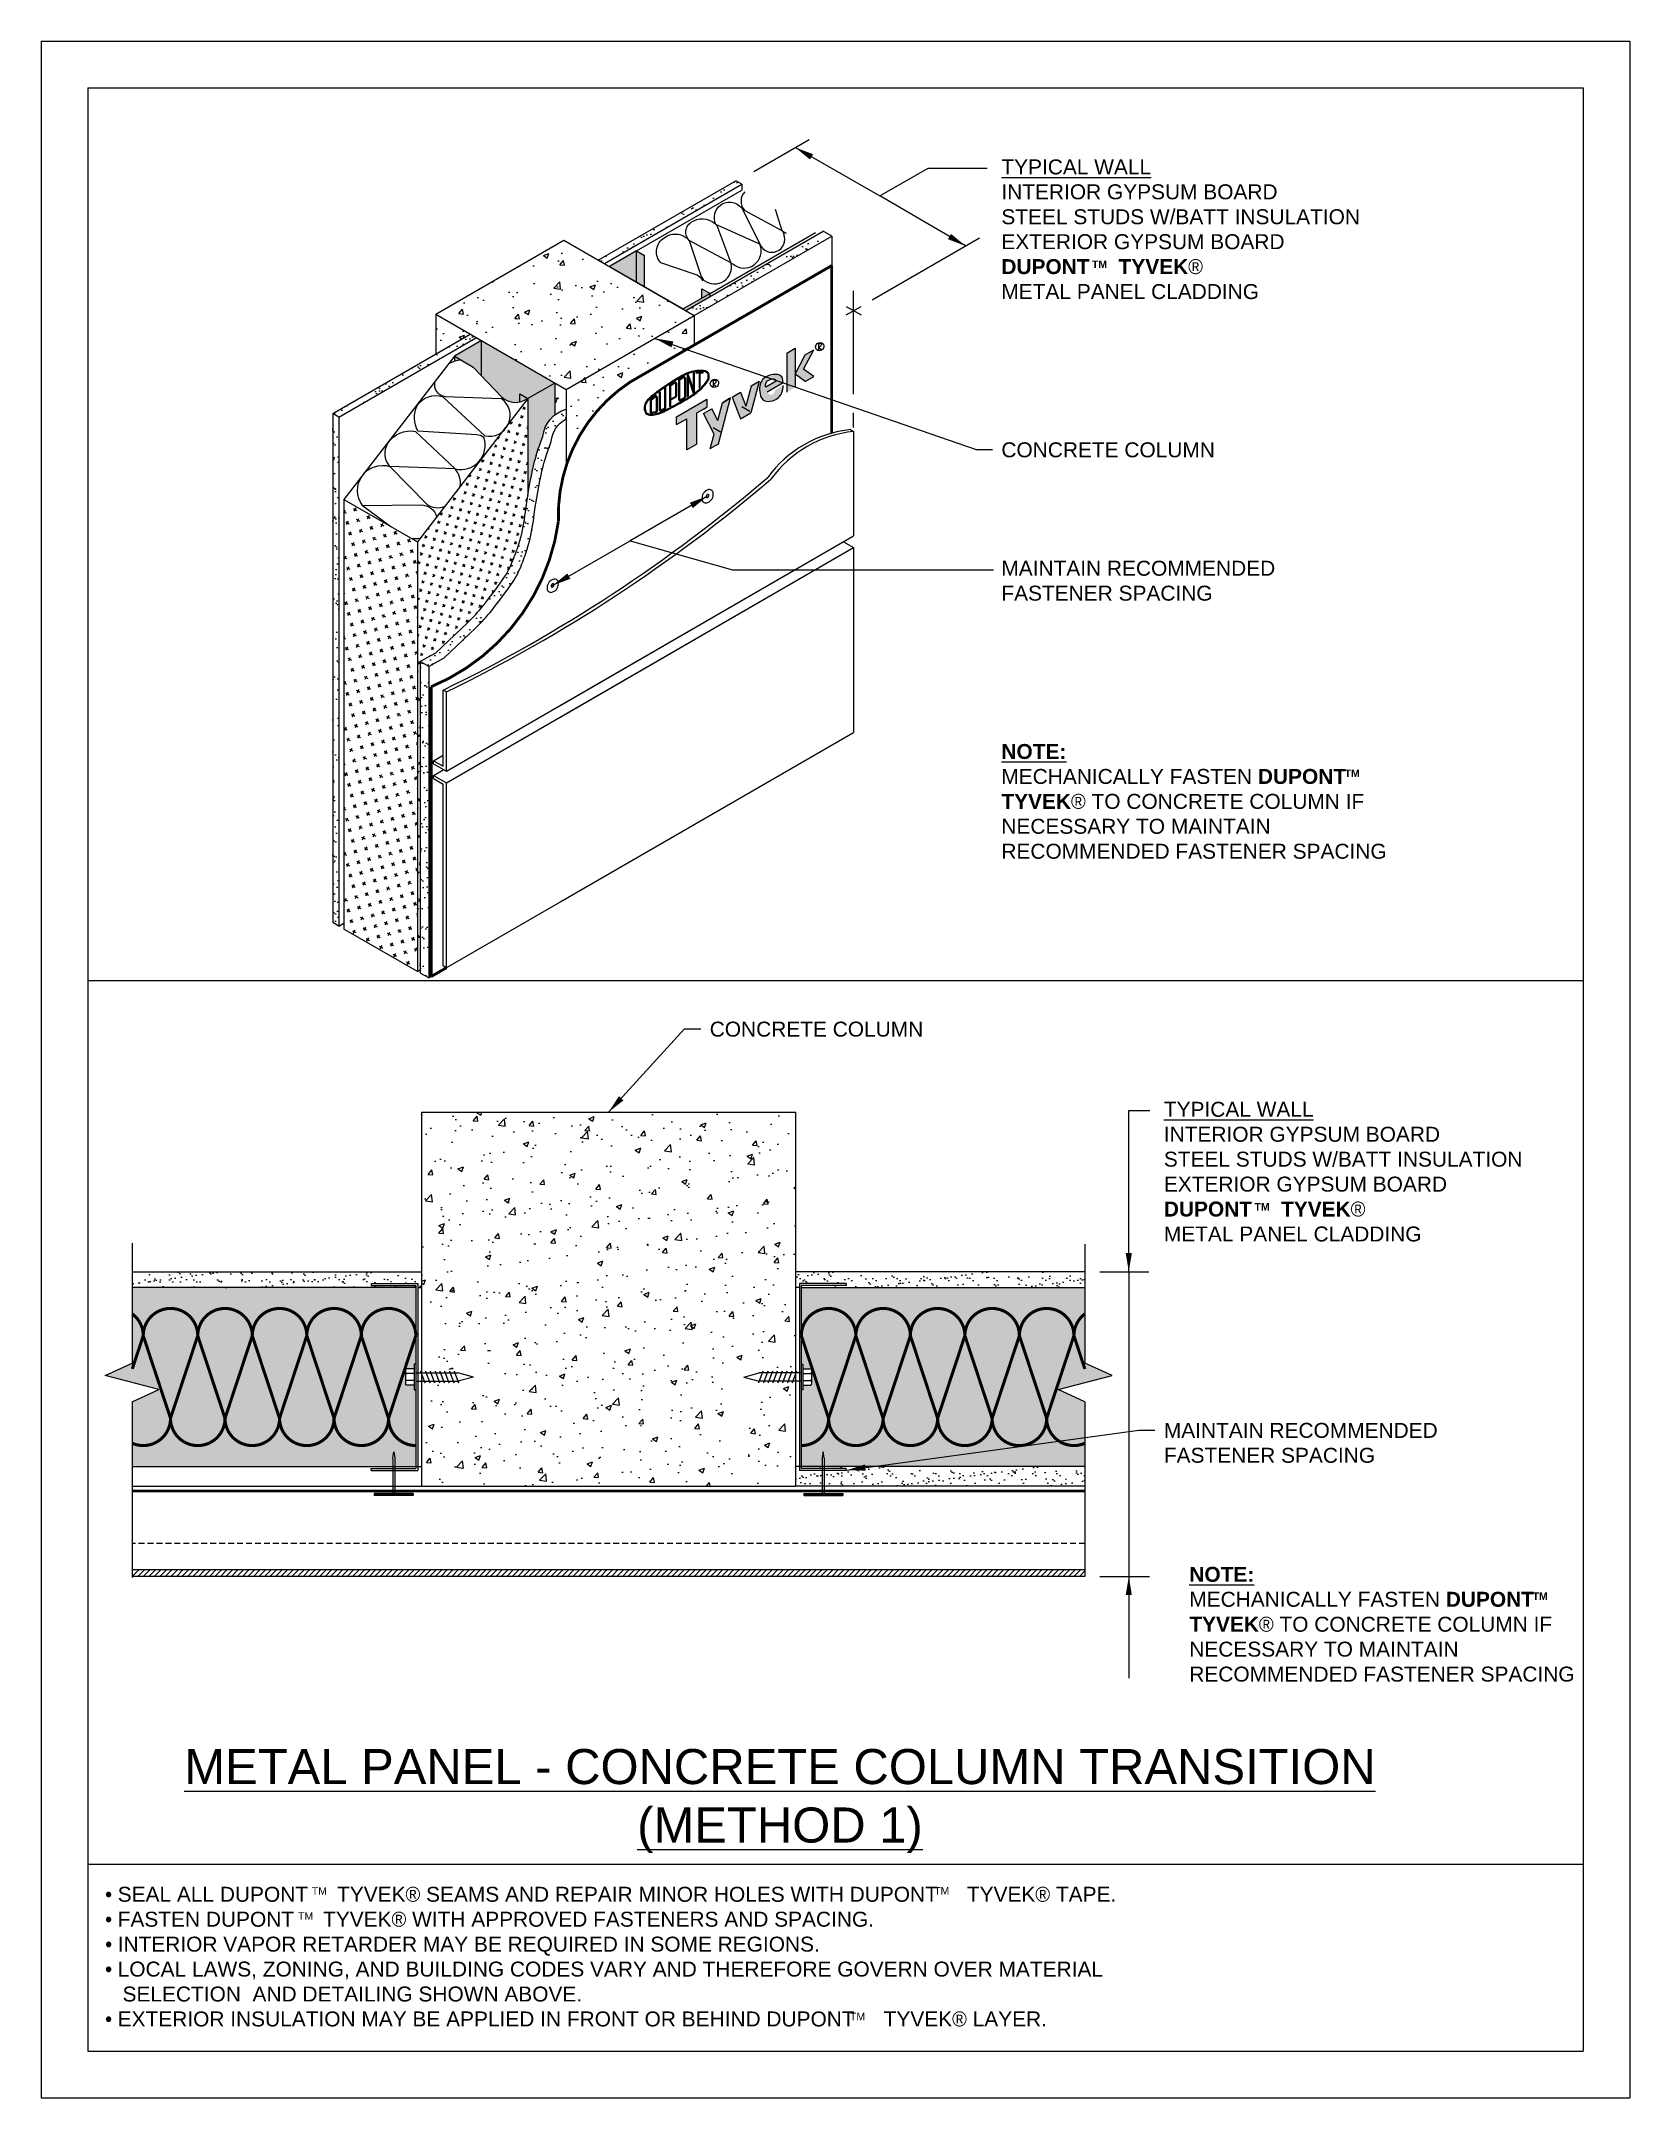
# Model space of a CAD drawing. Extents: x -129 to 536, y 0 to 195.
# Drawn here: x 0 to 51, y 0 to 66 of the extents above; entities that cross this region are included whole.
import ezdxf

# ---------------------------------------------------------------- set-up
doc = ezdxf.new("R2010")
doc.units = 0
doc.header["$LTSCALE"] = 1.5
doc.header["$MEASUREMENT"] = 0
doc.linetypes.add('DASHED', pattern=[0.75, 0.5, -0.25])
doc.linetypes.add('HIDDEN2', pattern=[0.1875, 0.125, -0.0625])
doc.layers.get('DEFPOINTS').update_dxf_attribs({"linetype": 'CONTINUOUS'})
for name, color, linetype in [('8X11-TTB$0$B', 7, 'CONTINUOUS'), ('CLADDING', 252, 'CONTINUOUS'), ('DUPONTLOGO', 242, 'CONTINUOUS'), ('FASTENING', 7, 'CONTINUOUS'), ('INSULATION', 40, 'CONTINUOUS'), ('STRUCTURE', 252, 'CONTINUOUS'), ('STRUCTURE_SHADING', 254, 'CONTINUOUS'), ('TEXT', 7, 'CONTINUOUS'), ('TITLE', 7, 'CONTINUOUS'), ('TYVEK', 160, 'DASHED')]:
    doc.layers.add(name, color=color, linetype=linetype)
doc.styles.add('DETAILS', font='sanss___.ttf', dxfattribs={"height": 1})
doc.dimstyles.new('TYVEKDETAILS', dxfattribs={"dimscale": 6, "dimtxt": 1.5, "dimasz": 0.1, "dimexe": 0.75, "dimexo": 0.75, "dimgap": 0.75, "dimtad": 0, "dimtih": 1, "dimtoh": 1, "dimdec": 4, "dimzin": 0, "dimtxsty": 'DETAILS', "dimcen": 0.0625, "dimazin": 3, "dimtfac": 1, "dimtdec": 4, "dimtofl": 0, "dimtmove": 0, "dimatfit": 3, "dimtolj": 1, "dimtzin": 0})
pattern_1 = [(37.50000000000001, (107.7711511667586, 10.15370129682449), (-0.01574833952740204, 0.4817059422532897), [0, -0.38, 0, -0.425, 0, -0.40625]), (7.499999999999999, (107.7711511667586, 10.15370129682449), (0.4424441763169318, 0.7055365163074351), [0, -0.205, 0, -0.3425, 0, -0.13125]), (327.5, (107.4636511667586, 10.15370129682449), (0.7785354654378738, 0.001414763384241124), [0, -0.125, 0, -0.45, 0, -0.5875]), (317.5, (107.4636511667586, 10.15370129682449), (0.7515316511430733, 0.2194188912335623), [0, -0.0625, 0, -0.295, 0, -0.3375])]
pattern_2 = [(49.99999999999999, (46.43203971683594, 2.561205732276093), (1.793150456501884, -0.1568803374564878), [0.1875, -2.0625]), (355, (46.43203971683594, 2.561205732276093), (-0.3468783340325, 1.88048033425003), [0.15, -1.65]), (100.4514, (46.58146891683593, 2.54813238227608), (1.446273454285054, 1.723598855152384), [0.1593504749999999, -1.752855279999999]), (46.18420000000001, (46.43203971683594, 3.061205732276093), (2.668102621564111, -0.4137975358225452), [0.28125, -3.09375]), (96.6356, (46.65438157933595, 3.026722464776086), (2.336656763871758, 2.435294677251104), [0.23902572, -2.6292825]), (351.1842, (46.43203971683594, 3.061205732276093), (2.336654862834068, 2.435296502313312), [0.225, -2.475]), (21, (46.68203971683594, 2.936205732276093), (1.492267630296154, -1.006547226663347), [0.1875, -2.0625]), (326.0000000000001, (46.68203971683594, 2.936205732276093), (0.6082883298039543, 1.812875112617133), [0.15, -1.65]), (71.4514, (46.80639529933596, 2.852326717276085), (2.100556571453725, 0.806326241774881), [0.159350475, -1.75285528]), (37.50000000000001, (46.43203971683594, 2.561205732276093), (0.03039963829322667, 0.8322346345782787), [0, -1.63, 0, -1.675, 0, -1.65625]), (7.499999999999999, (46.43203971683594, 2.561205732276093), (0.6576738436053715, 0.9860292797059006), [0, -0.955, 0, -1.5925, 0, -0.63125]), (327.5, (45.87453971683594, 2.561205732276093), (1.334556090431023, -0.0563871793359495), [0, -0.625, 0, -1.95, 0, -2.5875]), (317.5, (45.62453971683594, 2.561205732276093), (1.457965423355966, 0.2502624558307941), [0, -0.8125, 0, -1.295, 0, -1.8375])]
pattern_3 = [(37.50000000000001, (110.8563170589447, 2.561205732276093), (-0.01574833952740204, 0.4817059422532897), [0, -0.38, 0, -0.425, 0, -0.40625]), (7.499999999999999, (110.8563170589447, 2.561205732276093), (0.4424441763169318, 0.7055365163074351), [0, -0.205, 0, -0.3425, 0, -0.13125]), (327.5, (110.5488170589447, 2.561205732276093), (0.7785354654378738, 0.001414763384241124), [0, -0.125, 0, -0.45, 0, -0.5875]), (317.5, (110.5488170589447, 2.561205732276093), (0.7515316511430733, 0.2194188912335623), [0, -0.0625, 0, -0.295, 0, -0.3375])]

msp = doc.modelspace()

# ---------------------------------------------------------------- texts
at = {"layer": 'TEXT', "style": 'DETAILS'}
for s, insert, char_height, width, attachment_point in [('{\\fArial|b0|i0|c0|p34;\\LTYPICAL WALL\\P}INTERIOR GYPSUM BOARD\\PSTEEL STUDS W/BATT INSULATION\\PEXTERIOR GYPSUM BOARD\\P{\\fSansSerif|b1|i0|c2|p2;DUPONT     TYVEK\\fSymbol|b0|i0|c2|p18;â }\\PMETAL PANEL CLADDING', (30.82453349804744, 62.20499007613184), 0.48, 17.52021780275822, 1), ('CONCRETE COLUMN', (30.82453349804744, 53.12534146340327), 0.48, 10.15656407215698, 1), ('MAINTAIN RECOMMENDED FASTENER SPACING', (30.82453349804744, 49.32533430315748), 0.48, 10.15656407215698, 1), ('{\\fSansSerif|b1|i0|c2|p2;\\LNOTE:}\\PMECHANICALLY FASTEN {\\fSansSerif|b1|i0|c2|p2;DUPONT  }   {\\fSansSerif|b1|i0|c2|p2;TYVEK\\fSymbol|b0|i0|c2|p18;â} TO CONCRETE COLUMN IF NECESSARY TO MAINTAIN RECOMMENDED FASTENER SPACING', (30.82453349804744, 43.44443500516984), 0.48, 12.59973837277381, 1), ('CONCRETE COLUMN', (21.46224149886586, 34.53541422718436), 0.48, 10.15656407215698, 1), ('{\\fArial|b0|i0|c0|p34;\\LTYPICAL WALL\\P}INTERIOR GYPSUM BOARD\\PSTEEL STUDS W/BATT INSULATION\\PEXTERIOR GYPSUM BOARD\\P{\\fSansSerif|b1|i0|c2|p2;DUPONT     TYVEK\\fSymbol|b0|i0|c2|p18;â }\\PMETAL PANEL CLADDING', (36.0401519816611, 31.96254037656982), 0.48, 17.52021780275822, 1), ('MAINTAIN RECOMMENDED FASTENER SPACING', (36.0401519816611, 21.65993268178821), 0.48, 10.15656407215698, 1), ('{\\fSansSerif|b1|i0|c2|p2;\\LNOTE:}\\PMECHANICALLY FASTEN {\\fSansSerif|b1|i0|c2|p2;DUPONT  }   {\\fSansSerif|b1|i0|c2|p2;TYVEK\\fSymbol|b0|i0|c2|p18;â} TO CONCRETE COLUMN IF NECESSARY TO MAINTAIN RECOMMENDED FASTENER SPACING', (36.85732681606487, 17.03936318545885), 0.48, 12.59973837277381, 1), ('{\\LMETAL PANEL - CONCRETE COLUMN TRANSITION (METHOD 1)}', (23.71747923423783, 11.19369509701572), 1.125, 44.28740688247228, 2), ('{\\fSymbol|b0|i0|c2|p18;· }SEAL ALL DUPONT     TYVEK{\\fSymbol|b0|i0|c2|p18;â} SEAMS AND REPAIR MINOR HOLES WITH DUPONT     TYVEK{\\fSymbol|b0|i0|c2|p18;â} TAPE.\\P{\\fSymbol|b0|i0|c2|p18;· }FASTEN DUPONT     TYVEK{\\fSymbol|b0|i0|c2|p18;â} WITH APPROVED FASTENERS AND SPACING.\\P{\\fSymbol|b0|i0|c2|p18;· }INTERIOR VAPOR RETARDER MAY BE REQUIRED IN SOME REGIONS.\\P{\\fSymbol|b0|i0|c2|p18;· }LOCAL LAWS, ZONING, AND BUILDING CODES VARY AND THEREFORE GOVERN OVER MATERIAL \\P   SELECTION  AND DETAILING SHOWN ABOVE.\\P{\\fSymbol|b0|i0|c2|p18;· }EXTERIOR INSULATION MAY BE APPLIED IN FRONT OR BEHIND DUPONT     TYVEK{\\fSymbol|b0|i0|c2|p18;â} LAYER.', (2.054635837523897, 6.773097540710001), 0.4800000000000001, 35.73533227802437, 1), ('TM', (8.689546598964803, 6.75689608877974), 0.24, 16.62, 1), ('TM', (28.66938282846883, 6.765703046705905), 0.24, 16.62, 1), ('TM', (8.248301936107474, 5.953770043448351), 0.24, 16.62, 1), ('TM', (25.96571700627916, 2.729161781298501), 0.24, 16.62, 1)]:
    msp.add_mtext(s, dxfattribs=dict(at, insert=insert, char_height=char_height, width=width, attachment_point=attachment_point))
at = {"layer": 'TEXT', "char_height": 0.24, "attachment_point": 4, "style": 'DETAILS'}
for insert in [(33.73499850791755, 58.83775187938504), (41.84551438027573, 42.50459123249696), (38.95061699153121, 28.59530217982302), (47.87830769829316, 16.09951941278598)]:
    msp.add_mtext('{\\fSansSerif|b1|i0|c2|p2;TM}', dxfattribs=dict(at, insert=insert))

# ---------------------------------------------------------------- blocks, each defined once
blk = doc.blocks.new('A$C1409495A')
at = {"layer": 'DUPONTLOGO', "color": 242}
for p, q in [((0.2343235615273898, 0.523827359091797), (0.2343235615273898, 1.616091367395711e-07)), ((0.2343235615273898, 0.2619137603504669), (0.4408312526641112, 0.1288168849679323))]:
    blk.add_line(p, q, dxfattribs=at)
blk.add_ellipse((0.333973993873542, 0.3360725358395484), major_axis=(0.2603864479023359, 0.231586749987972), ratio=0.9031737347499492, dxfattribs=at)
blk.add_spline([(0.2343235615273898, 0.523827359091797), (0.4345512185534517, 0.5967801724010542), (0.456416738787766, 0.4563911861724819), (0.2343235615273898, 0.2619137603504669)], degree=3, dxfattribs=at)
blk = doc.blocks.new('A$C717F1283')
at = {"layer": 'STRUCTURE'}
for p, q in [((1.194818821659283e-08, 0.6303092467814082), (0.2077760650771978, 0.6615592467814082)), ((0.2077760650771978, 0.6615592467814047), (1.343376485400569, 0.6615592467814118)), ((1.343376485400569, 1.250000044750252), (1.343376485400569, 4.47502515044107e-08)), ((1.343376485400569, 1.250000044750252), (1.405876485400569, 1.250000044750252)), ((1.374626485400569, 1.250000044750252), (1.374626485400569, 4.47502515044107e-08)), ((1.405876485400569, 1.250000044750252), (1.405876485400569, 4.47502515044107e-08)), ((0.2077760650771978, 0.5990592467814082), (1.194818821659283e-08, 0.6303092467814082)), ((0.207776065077212, 0.5990592467814082), (1.343376485400569, 0.5990592467814082)), ((1.343376485400569, 4.47502515044107e-08), (1.405876485400569, 4.47502515044107e-08))]:
    blk.add_line(p, q, dxfattribs=at)

# ---------------------------------------------------------------- hatches: boundary and pattern name
at = {"layer": 'CLADDING', "linetype": 'CONTINUOUS'}
h = msp.add_hatch(dxfattribs=at)
h.set_pattern_fill('AR-SAND', color=256, scale=0.25, style=0)
h.set_pattern_definition(pattern_1)
h.paths.add_polyline_path([(12.21561282254379, 26.50712692830552), (2.92600902225189, 26.50712692830552), (2.92600902225189, 26.00712692830552), (12.02811282254385, 26.00712692830552), (12.02811282254385, 26.06962692830552), (10.59061282254385, 26.06962692830552), (10.59061282254379, 26.13212692830552), (12.09061282254379, 26.13212692830552), (12.09061282254379, 26.00712692830552), (12.21561282254379, 26.00712692830552)])
h = msp.add_hatch(dxfattribs=at)
h.set_pattern_fill('AR-SAND', color=256, scale=0.25, style=0)
h.set_pattern_definition(pattern_1)
h.paths.add_polyline_path([(33.50521662283569, 26.50712692830552), (24.21561282254385, 26.50712692830552), (24.21561282254385, 26.00712692830552), (24.34061282254379, 26.00712692830552), (24.34061282254379, 26.13212692830552), (25.84061282254379, 26.13212692830552), (25.84061282254379, 26.06962692830552), (24.40311282254379, 26.06962692830552), (24.40311282254379, 26.00712692830552), (33.50521662283569, 26.00712692830552)])
h = msp.add_hatch(dxfattribs=at)
h.set_pattern_fill('AR-SAND', color=256, scale=0.25, style=0)
h.set_pattern_definition(pattern_1)
h.paths.add_polyline_path([(33.50521662283569, 20.25712692830552), (24.40311282254379, 20.25712692830552), (24.40311282254379, 20.19462692830552), (25.84061282254379, 20.19462692830552), (25.84061282254379, 20.13212692830552), (24.34061282254379, 20.13212692830555), (24.34061282254379, 20.25712692830552), (24.21561282254379, 20.25712692830552), (24.21561282254385, 19.63212692830552), (33.50521662283569, 19.63212692830552)])
at = {"layer": 'CLADDING'}
h = msp.add_hatch(dxfattribs=at)
h.set_pattern_fill('ANSI31', color=256, style=0)
h.set_pattern_definition([(45, (-323.2864599763053, -131.2874476725954), (-0.08838834764831843, 0.08838834764831845), [])])
h.paths.add_polyline_path([(2.926010684138475, 16.95541486718236), (33.50521399894529, 16.95541486718236), (33.50521385417642, 16.73469085317387), (2.926010136669277, 16.73469085317382)])
at = {"layer": 'DUPONTLOGO'}
h = msp.add_hatch(color=182, dxfattribs=at)
h.paths.add_polyline_path([(24.79949627942231, 56.08966258771379), (24.5288633407399, 55.93341258771385), (24.20410381432065, 55.31808137136322), (24.5288633407399, 55.07775015501225), (24.79949627942248, 55.23400015501223), (24.4747367530034, 55.47433137136316)])
h.paths.add_polyline_path([(24.20410381432076, 55.74591258771419), (24.20410381432093, 56.14322741320616), (23.93347087563806, 55.98697741320613), (23.93347087563784, 54.73400015501217), (24.20410381432053, 54.89025015501231)])
h = msp.add_hatch(color=242, dxfattribs=at)
edge = h.paths.add_edge_path()
edge.add_spline(control_points=[(20.3903141994234, 55.17146508288319), (20.25707133684942, 55.09007419388153), (19.99284156327563, 54.92867045520127), (19.65725674682186, 54.6704019891604), (19.37043105203394, 54.42335924453063), (19.37017503089838, 54.22664241444816), (19.3700906812429, 54.1618313713643)], knot_values=[0, 0, 0, 0, 0.2326628988775917, 0.4613865531098924, 0.6535218754829092, 0.7479263056417517, 0.7479263056417517, 0.7479263056417517, 0.7479263056417517], degree=3, periodic=0)
edge.add_spline(control_points=[(19.3700906812429, 54.1618313713643), (19.37034615883788, 54.16020887227843), (19.37060163643291, 54.15858637319259), (19.37085833641366, 54.15696491481604)], knot_values=[0, 0, 0, 0, 0.002347442690703379, 0.002347442690703379, 0.002347442690703379, 0.002347442690703379], degree=3, periodic=0)
edge.add_line((19.37085833641366, 54.15696491481599), (19.40173268471277, 54.16185421325328))
edge.add_spline(control_points=[(19.40173268471271, 54.16185421325325), (19.40160296002431, 54.16265493306265), (19.40147354434576, 54.16346000266644), (19.40134435719197, 54.16426942657158)], knot_values=[0.001174582396085617, 0.001174582396085617, 0.001174582396085617, 0.001174582396085617, 0.002358172592852494, 0.002358172592852494, 0.002358172592852494, 0.002358172592852494], degree=3, periodic=0)
edge.add_spline(control_points=[(19.40134435719857, 54.16426942653185), (19.40147656795942, 54.24215527334), (19.4031794889767, 54.3134861829604), (19.4568569136262, 54.43579193570339), (19.50610723968747, 54.4919578147953), (19.6482359303137, 54.62254399954806), (19.74160130306232, 54.69442677486423), (19.91831294261208, 54.82922815232185), (20.00722542765941, 54.89221905056597), (20.19996708827175, 55.01856680160675), (20.30314573952016, 55.0815995781614), (20.40629794630722, 55.14461210659469)], knot_values=[0.001204580648238207, 0.001204580648238207, 0.001204580648238207, 0.001204580648238207, 0.1148556554967574, 0.1148556554967574, 0.2297113109935148, 0.2297113109935148, 0.3984913275604529, 0.3984913275604529, 0.5672713441273911, 0.5672713441273911, 0.7479263056417517, 0.7479263056417517, 0.7479263056417517, 0.7479263056417517], degree=3, periodic=0)
edge.add_spline(control_points=[(20.40629794630722, 55.14461210659469), (20.54270971003568, 55.22580873373938), (20.67824353468431, 55.30562186698567), (20.91046876192222, 55.38479389844856), (20.99598791534997, 55.4022246508769), (21.17593478844536, 55.41625107963965), (21.27956795442661, 55.42211744569461), (21.36128277548561, 55.37201141545775), (21.37939961324069, 55.35396338553808), (21.39880379222022, 55.33355216071426)], knot_values=[0, 0, 0, 0, 0.2378461726929006, 0.2378461726929006, 0.3759363467751121, 0.3759363467751121, 0.5140265208573236, 0.5140265208573236, 0.5560477353908875, 0.5560477353908875, 0.5560477353908875, 0.5560477353908875], degree=3, periodic=0)
edge.add_line((21.39880379222028, 55.33355216071423), (21.426901015231, 55.34933137136433))
edge.add_spline(control_points=[(21.426901015231, 55.3493313713643), (21.4062890970399, 55.37115121342818), (21.33860021306207, 55.44280688099751), (21.15102682016878, 55.44867383303001), (20.93991568691779, 55.42865212126323), (20.67352110440434, 55.34003885423574), (20.50001900220796, 55.23676487612842), (20.3903141994234, 55.17146508288319)], knot_values=[0, 0, 0, 0, 0.04405701235799464, 0.1446818277776674, 0.2573902707972445, 0.3686265973318987, 0.5599067828171413, 0.5599067828171413, 0.5599067828171413, 0.5599067828171413], degree=3, periodic=0)
for color, points in [(242, [(20.05474584823706, 54.88533711208355), (20.02349584823706, 54.86394681651576), (20.02349584823683, 54.23557921562362, -0.2934388249167285), (20.01437152920748, 54.22137070507829), (19.88937152920748, 54.16418067669737, -0.5462656304046162), (19.86724584823683, 54.17838918724273), (19.86724584823689, 54.74929169689658), (19.83599584823706, 54.72709621477968), (19.83599584823683, 54.17838918724264, 0.5462656304051842), (19.90237289114894, 54.13576365560662), (20.02737289114906, 54.19295368398762, 0.2934388249164255), (20.05474584823695, 54.23557921562362)]), (242, [(20.74224584823695, 54.58429704816525), (20.77349584823672, 54.6049598962508), (20.77349584823718, 55.1930420606691), (20.92974584823695, 54.70827413667969), (20.96099584823689, 54.72893698476541), (20.96099584823695, 55.36030053852478), (20.92974584823718, 55.35025698237381), (20.92974584823712, 54.83750631503951), (20.77349584823706, 55.3000392016187), (20.74224584823695, 55.28999564546764)]), (242, [(21.14983723100021, 55.34514165821189), (21.24224584823683, 55.34911188789737), (21.24224584823689, 55.38039071666454), (21.02349584823689, 55.37099237514973), (21.02349584823689, 55.33971354638255), (21.11858723100021, 55.34379903799548), (21.11858723100021, 54.86595466647667), (21.14983723100021, 54.89521963317684)]), (182, [(22.61768594543456, 54.29012205664328), (22.44693276996144, 54.73140941224234), (22.18467324354224, 54.57999380406683), (22.45530618222493, 53.88058137136427), (22.78006570864402, 54.06808137136427), (23.05069864732671, 55.07999380406683), (22.78843912090757, 54.92857819589121)]), (182, [(20.72325537465609, 53.88058137136348), (20.72325537465609, 52.88058137136424), (21.04801490107518, 53.06808137136427), (21.04801490107535, 54.06808137136424), (21.37277442749449, 54.25558137136427), (21.37277442749449, 54.50558137136427), (20.39849584823695, 53.94308137136427), (20.39849584823695, 53.69308137136427)]), (182, [(22.13054665580579, 54.54874380406686), (21.8682871293867, 54.39732819589109), (21.71834461751727, 53.82677297364874), (21.52678077844034, 54.20015941224234), (21.26452125202148, 54.04874380406686), (21.60319638661615, 53.38861555149079), (21.48102760296756, 52.92374380406689), (21.74328712938659, 53.07515941224246)])]:
    msp.add_hatch(color=color, dxfattribs=at).paths.add_polyline_path(points)
h = msp.add_hatch(color=242, dxfattribs=at)
h.paths.add_polyline_path([(20.17974584823683, 54.27167019215484), (20.21099584824468, 54.28851376025808), (20.21099584833483, 54.48423221250668), (20.3738613135631, 54.57201575025202, 0.2758007751185747), (20.39849584802651, 54.6132786550947), (20.39849584820068, 55.01893818804176, 0.5880955590562489), (20.32689311046305, 55.05876035037609), (20.17974584848012, 54.96738864447993)])
h.paths.add_polyline_path([(20.21099584835109, 54.51973247006826), (20.35903433653867, 54.59952435349398, 0.275800775116446), (20.3672458480264, 54.61327865510812), (20.36724584820068, 55.01893818805517, 0.588095559058059), (20.34337826895477, 55.03221224216664), (20.21099584854879, 54.95000882621345)], flags=16)
h = msp.add_hatch(color=242, dxfattribs=at)
edge = h.paths.add_edge_path()
edge.add_spline(control_points=[(21.426901015231, 55.3493313713643), (21.43982821368091, 55.30182672060273), (21.47023748322771, 55.19007924992384), (21.37547238291999, 55.03410037220711), (21.2340205316351, 54.8787146504534), (21.02856513249263, 54.68784933849865), (20.73177879074107, 54.50366913649417), (20.50896810455707, 54.37959756839872), (20.39849584823695, 54.31808137136427)], knot_values=[0, 0, 0, 0, 0.07140672790437241, 0.16797347427779, 0.251697098529822, 0.3916885399395568, 0.5846187000068773, 0.7743438912938334, 0.7743438912938334, 0.7743438912938334, 0.7743438912938334], degree=3, periodic=0)
edge.add_line((20.39849584823695, 54.31808137136433), (20.38373030419153, 54.34562754472144))
edge.add_spline(control_points=[(20.38373024818655, 54.34562751355996), (20.59794312430414, 54.46490115460882), (20.81637288855823, 54.57901075704039), (21.09557401960699, 54.79185727616662), (21.17716773663294, 54.86764583205736), (21.29889491619643, 54.99592462743534), (21.34509866780381, 55.0487957521713), (21.40831451815812, 55.15507511615657), (21.42271134425907, 55.20074117036749), (21.41353330828575, 55.27769003024788), (21.40652347304102, 55.30502297534993), (21.39880379222022, 55.33355216071421)], knot_values=[0.0002505584379334802, 0.0002505584379334802, 0.0002505584379334802, 0.0002505584379334802, 0.3681301305683303, 0.3681301305683303, 0.5353339496185356, 0.5353339496185356, 0.6400473331687101, 0.6400473331687101, 0.7273425474151587, 0.7273425474151587, 0.7705355621334626, 0.7705355621334626, 0.7705355621334626, 0.7705355621334626], degree=3, periodic=0)
edge.add_line((21.39880379222022, 55.33355216071421), (21.42690101523094, 55.34933137136427))
h = msp.add_hatch(color=242, dxfattribs=at)
h.paths.add_polyline_path([(20.46099584823706, 54.50429247371956, 0.5736723652121716), (20.53085829994642, 54.46344100264555), (20.6558582999463, 54.53377950914542, 0.2709125763482964), (20.67974584823695, 54.57463098021942), (20.67974584823683, 55.18186548197379, 0.5705986825332116), (20.61026277176664, 55.22292812318592), (20.48526277176653, 55.15410620926708, 0.2733997692987698), (20.46099584823683, 55.11304356805498)])
h.paths.add_polyline_path([(20.49224584823706, 55.11304356805501, -0.2733997692999398), (20.50033482274698, 55.12673111512576), (20.62533482274681, 55.19555302904455, -0.5705986825348114), (20.64849584823695, 55.1818654819739), (20.64849584823695, 54.57463098021948, -0.2709125763483548), (20.64053333214007, 54.56101382319481), (20.51553333214007, 54.49067531669492, -0.5736723652122927), (20.49224584823695, 54.50429247371959)], flags=16)
h = msp.add_hatch(color=182, dxfattribs=at)
edge = h.paths.add_edge_path()
edge.add_spline(control_points=[(23.82244995213976, 55.04544282766638), (23.80859328724453, 55.13273963436954), (23.78283626756784, 55.29500851977379), (23.53343309209684, 55.31004225678824), (23.31131416892167, 55.27460454527458), (23.10748182428317, 55.11595552417297), (23.04789822449008, 54.86179256261129), (23.07511849736174, 54.70830429758287), (23.09029417174462, 54.62273249076652)], knot_values=[0, 0, 0, 0, 0.5827593182052485, 1.083243575514109, 1.602995822488099, 2.320452805997204, 2.834594860345293, 3.482391664081016, 3.482391664081016, 3.482391664081016, 3.482391664081016], degree=3, periodic=0)
edge.add_spline(control_points=[(23.0902941717445, 54.62273249076652), (23.1118912433668, 54.5733216688095), (23.17795729977222, 54.42217255898872), (23.5343795076228, 54.43112377705636), (23.80020464094808, 54.65754167428729), (23.81643904966312, 54.87221028498188), (23.82244995213959, 54.95169282766632)], knot_values=[0, 0, 0, 0, 0.3828216730715811, 1.171062387004566, 2.162538929496697, 2.745476785218138, 2.745476785218138, 2.745476785218138, 2.745476785218138], degree=3, periodic=0)
edge.add_line((23.82244995213965, 54.95169282766635), (23.55181701345707, 54.79544282766643))
edge.add_arc((23.42683348935314, 54.77853920468117), 0.1261214246964341, -165.3268673162189, 7.7023353980475235, ccw=False)
edge.add_line((23.30482530816032, 54.74659210012571), (23.33531066251071, 54.76419282766632))
edge.add_line((23.33531066251076, 54.76419282766632), (23.82244995213982, 55.04544282766643))
edge = h.paths.add_edge_path(flags=16)
edge.add_spline(control_points=[(23.25981682778637, 54.90810644186574), (23.24536180786008, 54.92189039150604), (23.24536180786008, 54.94218655533264), (23.24662209305158, 55.00552878940896), (23.26946124777577, 55.04755142747804), (23.32981436200178, 55.10267217632575), (23.41410067095829, 55.14323237641823), (23.51711890064858, 55.1577920797114), (23.58878768899585, 55.14856470605467), (23.59099899443872, 55.09643182036457)], knot_values=[0.1693351350576057, 0.1693351350576057, 0.1693351350576057, 0.1693351350576057, 0.2360340609454792, 0.2360340609454792, 0.3507194281854419, 0.3507194281854419, 0.4654047954254047, 0.4654047954254047, 0.5437012250705168, 0.5437012250705168, 0.5437012250705168, 0.5437012250705168], degree=3, periodic=0)
edge.add_line((23.59099899443872, 55.09643182036457), (23.25981682778625, 54.90810644186591))
h = msp.add_hatch(color=242, dxfattribs=at)
edge = h.paths.add_edge_path()
edge.add_line((19.86775077173415, 54.05029114006886), (19.8572468382731, 54.07971964002847))
edge.add_spline(control_points=[(19.85724683827316, 54.07971964002847), (19.83846262458728, 54.07301497878386), (19.81908034599273, 54.06677716268059), (19.71543237271787, 54.03756709895693), (19.606735473032, 54.0210064459461), (19.48493433839199, 54.04026757688457), (19.45328611397245, 54.05369884649612), (19.41561510456408, 54.09210586984086), (19.40828028850892, 54.12143942306655), (19.40173268471271, 54.16185421325325)], knot_values=[0.002358172592852481, 0.002358172592852481, 0.002358172592852481, 0.002358172592852481, 0.03292931765771284, 0.03292931765771284, 0.1592148645761484, 0.1592148645761484, 0.2213124727474919, 0.2213124727474919, 0.2810519083259829, 0.2810519083259829, 0.2810519083259829, 0.2810519083259829], degree=3, periodic=0)
edge.add_line((19.40173268471277, 54.16185421325328), (19.37085833641366, 54.15696491481599))
edge.add_spline(control_points=[(19.37085833641366, 54.15696491481604), (19.37503973879789, 54.13055287574146), (19.40066397639019, 53.98191752266915), (19.66595218554794, 53.98931283950337), (19.82886947717616, 54.03641091079474), (19.86775077173421, 54.05029114006886)], knot_values=[0.002347442690703379, 0.002347442690703379, 0.002347442690703379, 0.002347442690703379, 0.04058508663443653, 0.2198056076657352, 0.2810600832013738, 0.2810600832013738, 0.2810600832013738, 0.2810600832013738], degree=3, periodic=0)
h = msp.add_hatch(color=242, dxfattribs=at)
h.paths.add_polyline_path([(19.77349584823729, 54.57742554955517, 0.6390099729077502), (19.69629263633998, 54.61316719456654), (19.55474584823695, 54.49305909709078), (19.55474584823689, 54.06242409547527), (19.73176632258524, 54.08197379287812, 0.3823525855096099), (19.77349584823683, 54.12856552732451)])
h.paths.add_polyline_path([(19.74224584823672, 54.12856552732454, -0.3823525855080085), (19.72833600635293, 54.11303494917577), (19.58599584823695, 54.09731525895531), (19.58599584823683, 54.47859174036877), (19.71651144427152, 54.5893394312257, -0.6390099729074262), (19.74224584823729, 54.57742554955526)], flags=16)
h = msp.add_hatch(color=242, dxfattribs=at)
edge = h.paths.add_edge_path()
edge.add_spline(control_points=[(20.38373024818672, 54.34562751355999), (20.26101589738435, 54.27984453406431), (20.13840276941708, 54.21356975711551), (19.96900639450728, 54.12627872817392), (19.91605784366452, 54.10071108929536), (19.85724683827316, 54.07971964002847)], knot_values=[0.2810519083259829, 0.2810519083259829, 0.2810519083259829, 0.2810519083259829, 0.4864092395876224, 0.4864092395876224, 0.5821236414411977, 0.5821236414411977, 0.5821236414411977, 0.5821236414411977], degree=3, periodic=0)
edge.add_line((19.8572468382731, 54.07971964002844), (19.86775077173421, 54.05029114006886))
edge.add_spline(control_points=[(19.86775077173421, 54.05029114006886), (19.94182557429399, 54.07673509608038), (20.10841647191158, 54.16259045245432), (20.288324370366, 54.25902627910362), (20.39849584823695, 54.31808137136427)], knot_values=[0.2810600832013738, 0.2810600832013738, 0.2810600832013738, 0.2810600832013738, 0.3977592114784792, 0.5821236414411975, 0.5821236414411975, 0.5821236414411975, 0.5821236414411975], degree=3, periodic=0)
edge.add_line((20.39849579165376, 54.31808134118289), (20.38373024818672, 54.34562751356002))
at = {"layer": 'INSULATION', "linetype": 'CONTINUOUS'}
h = msp.add_hatch(dxfattribs=at)
h.set_pattern_fill('CROSS', color=256, scale=0.8, angle=30, style=0)
h.set_pattern_definition([(30, (46.43203971683594, 2.561205732276093), (0.07320508075688777, 0.2732050807568878), [0.1, -0.3]), (120, (46.50034098702518, 2.542904462086867), (-0.2732050807568877, 0.07320508075688778), [0.09999999999999991, -0.2999999999999997])])
h.paths.add_polyline_path([(15.33299512517009, 49.85829067920876, 0.04479910819463599), (15.53054573835196, 50.7665000035306, -0.00933874417187991), (15.62627253263365, 51.4298490578111), (15.62627253263365, 54.52927569665793), (15.00023200423588, 53.71739419190736, -0.1217965596194791), (14.80512143304189, 53.4643647841482), (12.08002877774435, 49.93032469375656), (12.08002877774435, 36.14485806944795), (12.17042243984899, 36.19704687459706), (12.17042243984893, 46.0880003990659), (12.66137645946695, 46.35589437855789), (13.68642709268487, 47.33363933757165, 0.03370422444086459), (14.19389731180551, 47.88759522180315, 0.01612494577826852), (14.80765362089311, 48.708500259046, 0.05565526587535751), (15.13657842188427, 49.31266253367663, 0.02091384948871564)])
h = msp.add_hatch(dxfattribs=at)
h.set_pattern_fill('CROSS', color=256, angle=329.9999999999999, style=0)
h.set_pattern_definition([(329.9999999999999, (46.43203971683594, 2.561205732276093), (0.3415063509461097, 0.09150635094610948), [0.125, -0.375]), (59.99999999999994, (46.45491630457245, 2.47582914453956), (-0.09150635094610945, 0.3415063509461097), [0.125, -0.375])])
h.paths.add_polyline_path([(12.08002877774435, 49.93032469375656), (9.721300243795937, 51.29213724777695), (9.721300243795937, 37.50667062346831), (12.08002877774435, 36.14485806944795)])
at = {"layer": 'STRUCTURE', "linetype": 'CONTINUOUS'}
h = msp.add_hatch(dxfattribs=at)
h.set_pattern_fill('AR-SAND', color=256, scale=0.25, style=0)
h.set_pattern_definition(pattern_3)
h.paths.add_polyline_path([(22.49700985767059, 61.40730322551137), (22.29843262833172, 61.52195184232509), (17.88616346965794, 58.97452705582778), (18.08474069899675, 58.85987843901405)])
h = msp.add_hatch(dxfattribs=at)
h.set_pattern_fill('AR-CONC', color=256, scale=0.25, style=0)
h.set_pattern_definition(pattern_2)
h.paths.add_polyline_path([(20.96694520518194, 57.19583689150845), (16.77895491524548, 59.6137742127669), (12.66533424726934, 57.2387742127669), (16.85332453720586, 54.82083689150853)])
h = msp.add_hatch(dxfattribs=at)
h.set_pattern_fill('AR-SAND', color=256, scale=0.25, style=0)
h.set_pattern_definition(pattern_3)
h.paths.add_polyline_path([(25.37921436385618, 59.7432616780056), (25.10858142517314, 59.89951167800579), (20.69631226649931, 57.35208689150848), (20.96694520518234, 57.19583689150825)])
h = msp.add_hatch(dxfattribs=at)
h.set_pattern_fill('AR-CONC', color=256, scale=0.25, style=0)
h.set_pattern_definition(pattern_2)
h.paths.add_polyline_path([(16.85332453720586, 54.82083689150853), (16.49229793641813, 55.02927569665793), (16.49229793641813, 54.00589054355122, -0.09987209927354443), (16.85332453720586, 54.18713506601107)])
h.paths.add_polyline_path([(13.77254280168175, 56.59952705582783), (12.66533424726934, 57.2387742127669), (12.66533424726934, 55.96027989888883)])
h = msp.add_hatch(dxfattribs=at)
h.set_pattern_fill('AR-CONC', color=256, scale=0.25, style=0)
h.set_pattern_definition(pattern_2)
h.paths.add_polyline_path([(18.9101348711939, 55.06213506601098), (20.96694520518194, 56.24963506601104), (20.96694520518194, 57.19583689150845), (16.85332453720586, 54.82083689150853), (16.85332453720586, 52.36871178141656, -0.170479842137223)])
h = msp.add_hatch(dxfattribs=at)
h.set_pattern_fill('AR-SAND', color=256, scale=0.25, style=0)
h.set_pattern_definition(pattern_3)
h.paths.add_polyline_path([(13.97112003102062, 56.48487843901411), (13.77254280168175, 56.59952705582783), (9.360273643007972, 54.05210226933052), (9.558850872346781, 53.93745365251679)])
h.paths.add_polyline_path([(9.558850872346781, 53.93745365251679), (9.360273643007972, 54.05210226933049), (9.360273643007915, 37.71510942861791), (9.558850872346383, 37.60046081180441)])
h = msp.add_hatch(dxfattribs=at)
h.set_pattern_fill('AR-SAND', color=256, scale=0.25, style=0)
h.set_pattern_definition([(37.50000000000001, (46.43203971683594, 2.561205732276093), (-0.01574833952740204, 0.4817059422532897), [0, -0.38, 0, -0.425, 0, -0.40625]), (7.499999999999999, (46.43203971683594, 2.561205732276093), (0.4424441763169318, 0.7055365163074351), [0, -0.205, 0, -0.3425, 0, -0.13125]), (327.5, (46.12453971683594, 2.561205732276093), (0.7785354654378738, 0.001414763384241124), [0, -0.125, 0, -0.45, 0, -0.5875]), (317.5, (46.12453971683594, 2.561205732276093), (0.7515316511430733, 0.2194188912335623), [0, -0.0625, 0, -0.295, 0, -0.3375])])
h.paths.add_polyline_path([(13.95706003136756, 47.17738933757165, 0.03370422444086459), (14.46453025048815, 47.73134522180315, 0.01612494577826852), (15.0782865595758, 48.552250259046, 0.05565526587535751), (15.40721136056696, 49.15641253367663, 0.02091384948871564), (15.60362806385278, 49.70204067920876, 0.04479910819463599), (15.80117867703466, 50.6102500035306, -0.02073115222964426), (16.04708545957497, 52.07709901714945, -0.04506024657635373), (16.37692146830345, 53.15244956490407, -0.2633397162337647), (16.85332453720586, 53.87463506601107), (16.85332453720586, 54.18713506601107, 0.3092693900534314), (16.10628852962076, 53.3086995649041, 0.0450602465763511), (15.77645252089233, 52.23334901714954, 0.02073115222964576), (15.53054573835196, 50.76650000353057, -0.04479910819464277), (15.33299512517003, 49.85829067920862, -0.02091384948869362), (15.13657842188444, 49.31266253367706, -0.05565526587538272), (14.80765362089322, 48.70850025904612, -0.01612494577827236), (14.19389731180546, 47.88759522180307, -0.03370422444085961), (13.68642709268487, 47.33363933757165), (12.66137645946689, 46.35589437855786), (12.17042243984893, 46.08800039906588), (12.44105537853157, 45.93175039906588), (12.93200939814953, 46.19964437855786)])
h.paths.add_polyline_path([(12.44105537853163, 45.93175039906585), (12.17042243984893, 46.08800039906585), (12.17042243984893, 36.09266926429883), (12.44105537853163, 35.93641926429883)])
h = msp.add_hatch(dxfattribs=at)
h.set_pattern_fill('AR-CONC', color=256, scale=0.25, style=0)
h.set_pattern_definition([(49.99999999999999, (45.68251836819746, 11.92042174113325), (1.793150456501884, -0.1568803374564878), [0.1875, -2.0625]), (355, (45.68251836819746, 11.92042174113325), (-0.3468783340325, 1.88048033425003), [0.15, -1.65]), (100.4514, (45.83194756819745, 11.90734839113324), (1.446273454285054, 1.723598855152384), [0.1593504749999998, -1.752855279999998]), (46.18420000000001, (45.68251836819746, 12.42042174113325), (2.668102621564111, -0.4137975358225452), [0.28125, -3.09375]), (96.6356, (45.90486023069747, 12.38593847363325), (2.336656763871758, 2.435294677251104), [0.23902572, -2.6292825]), (351.1842, (45.68251836819746, 12.42042174113325), (2.336654862834068, 2.435296502313312), [0.225, -2.475]), (21, (45.93251836819746, 12.29542174113325), (1.492267630296154, -1.006547226663347), [0.1875, -2.0625]), (326.0000000000001, (45.93251836819746, 12.29542174113325), (0.6082883298039543, 1.812875112617133), [0.15, -1.65]), (71.4514, (46.05687395069748, 12.21154272613325), (2.100556571453725, 0.806326241774881), [0.159350475, -1.75285528]), (37.50000000000001, (45.68251836819746, 11.92042174113325), (0.03039963829322667, 0.8322346345782787), [0, -1.63, 0, -1.675, 0, -1.65625]), (7.499999999999999, (45.68251836819746, 11.92042174113325), (0.6576738436053715, 0.9860292797059006), [0, -0.955, 0, -1.5925, 0, -0.63125]), (327.5, (45.12501836819746, 11.92042174113325), (1.334556090431023, -0.0563871793359495), [0, -0.625, 0, -1.95, 0, -2.5875]), (317.5, (44.87501836819746, 11.92042174113325), (1.457965423355966, 0.2502624558307941), [0, -0.8125, 0, -1.295, 0, -1.8375])])
h.paths.add_polyline_path([(24.21561282254379, 31.63212692830552), (12.21561282254379, 31.63212692830552), (12.21561282254379, 23.38212692830552), (14.69620547902764, 23.38212692830552), (14.6962054790277, 22.88212692830552), (12.21561282254379, 22.88212692830552), (12.21561282254385, 19.63212692830552), (24.21561282254379, 19.63212692830552), (24.21561282254379, 22.88212692830552), (21.73502016605994, 22.88212692830552), (21.73502016605994, 23.38212692830552), (24.21561282254379, 23.38212692830552)])
at = {"layer": 'STRUCTURE_SHADING', "linetype": 'CONTINUOUS'}
h = msp.add_hatch(color=256, dxfattribs=at)
h.paths.add_polyline_path([(19.37302309536527, 59.11608825067843), (19.11321547422999, 59.26608825067844), (19.11321547422993, 58.26608825067844), (19.37302309536527, 58.11608825067843)])
h.paths.add_polyline_path([(19.11321547422999, 59.26608825067841), (18.24719007044563, 58.76608825067838), (19.11321547422993, 58.26608825067841)])
h.paths.add_polyline_path([(21.47194400817857, 57.79989808635897), (21.47194400817857, 57.90427569665799), (20.60591860439415, 57.4042756966579), (20.69631226649931, 57.35208689150848)])
h.paths.add_polyline_path([(21.21213638704323, 58.05427569665797), (21.21213638704323, 57.75427569665796), (21.47194400817857, 57.90427569665799)])
h = msp.add_hatch(color=256, dxfattribs=at)
h.paths.add_polyline_path([(13.26754399868518, 55.89108825067829), (13.26754399868518, 55.72533083833768, -0.06180753336323958), (13.48980503060436, 55.7627657840694)])
h.paths.add_polyline_path([(14.13356940246949, 56.39108825067835), (13.26754399868518, 55.89108825067832), (13.52735161982052, 55.74108825067829), (13.87187642110699, 55.54217676391302), (14.13356940246955, 55.2660857261816)])
h.paths.add_polyline_path([(14.13356940246955, 56.39108825067844), (14.13356940246955, 55.2660857261816), (14.78695181182142, 54.57675494438452, 0.2445844517967077), (15.36646491149837, 54.42193248882269), (15.36646491149837, 54.67927569665785), (15.62627253263371, 54.52927569665785), (16.49229793641813, 55.02927569665793)])
h.paths.add_polyline_path([(15.61473284169766, 54.53593814032614), (15.36646491149837, 54.67927569665785), (15.36646491149837, 54.42193248882269, 0.1062944799509723)], flags=17)
h.paths.add_polyline_path([(16.49229793641813, 55.02927569665796), (15.62627253263365, 54.52927569665782), (15.62627253263365, 51.42984905781113, -0.01139020288114655), (15.77645252089228, 52.23334901714945, -0.04506024657635373), (16.10628852962076, 53.30869956490407, -0.2031233422652627), (16.49229793641813, 54.00589054355122)])
for points in [[(12.02811282254379, 26.00712692830552), (2.92600902225189, 26.00712692830552), (2.92600902225189, 23.57932710670838), (2.052210287653224, 23.17629083764982), (3.782670608949331, 22.7324559381446), (2.92600902225189, 22.33716584791341), (2.92600902225189, 20.25712692830552), (11.29378494785448, 20.25712692830552), (11.29378494785448, 20.52580126582359), (11.32503494785448, 20.7335773189526), (11.35628494785448, 20.52580126582359), (11.35628494785448, 20.25712692830552), (12.02811282254379, 20.25712692830552), (12.02811282254385, 22.71962692830553), (11.9765503225438, 22.71962692830553), (11.9765503225438, 22.86962692830554), (11.7293849682132, 22.86962692830554, -0.4142135623731054), (11.69938496821317, 22.89962692830554), (11.69938496821317, 23.36462692830554, -0.4142135623731054), (11.7293849682132, 23.39462692830551), (11.9765503225438, 23.39462692830551), (11.9765503225438, 23.54462692830555), (12.02811282254379, 23.54462692830552)], [(34.37901535743435, 23.17629083764982), (33.50521662283569, 23.57932710670838), (33.50521662283569, 26.00712692830552), (24.40311282254379, 26.00712692830552), (24.40311282254379, 23.54462692830555), (24.45467532254378, 23.54462692830552), (24.45467532254378, 23.39462692830551), (24.70184067687444, 23.39462692830551, -0.4142135623731921), (24.73184067687441, 23.36462692830554), (24.73184067687441, 22.89962692830554, -0.4142135623731054), (24.70184067687444, 22.86962692830554), (24.45467532254378, 22.86962692830554), (24.45467532254378, 22.71962692830553), (24.40311282254379, 22.71962692830553), (24.40311282254379, 20.25712692830552), (25.07494069723316, 20.25712692830552), (25.07494069723316, 20.52580126582362), (25.10619069723316, 20.7335773189526), (25.13744069723316, 20.52580126582359), (25.13744069723316, 20.25712692830552), (33.50521662283575, 20.25712692830552), (33.50521662283575, 22.33716584791341), (32.64855503613825, 22.7324559381446)]]:
    msp.add_hatch(color=256, dxfattribs=at).paths.add_polyline_path(points)

# ---------------------------------------------------------------- linework, layer by layer
at = {"layer": '8X11-TTB$0$B', "color": 7}
for p, q in [((1.499999999999979, 64.50000000000001), (1.5, 1.5)), ((1.499999999999979, 64.50000000000001), (49.5, 64.50000000000003)), ((49.5, 64.50000000000003), (49.5, 1.5)), ((1.5, 7.5), (49.5, 7.5)), ((1.5, 1.5), (49.5, 1.5))]:
    msp.add_line(p, q, dxfattribs=at)
at = {"layer": '8X11-TTB$0$B', "linetype": 'CONTINUOUS'}
msp.add_line((29.62394639325986, 59.46765882105963), (29.62394639325986, 59.46765882105963), dxfattribs=at)
at = {"layer": 'CLADDING'}
for p, q in [((19.40173268471266, 54.16185421325325), (19.37085833641366, 54.15696491481596)), ((25.98163363199403, 53.53323998031611), (26.08163363199399, 53.47550495339713)), ((26.08163363199399, 53.47550495339713), (26.08163363199399, 50.12063256382466)), ((13.0104906115166, 42.57400462233595), (26.08163363199399, 50.12063256382466)), ((13.01049061151672, 42.19900462233595), (26.08163363199399, 49.74563256382463)), ((16.68357312962154, 44.69465980291953), (26.08163363199399, 50.12063256382466)), ((16.68357312962154, 44.3196598029195), (26.08163363199399, 49.74563256382463)), ((25.75687410557485, 49.93313256382466), (26.08163363199399, 49.74563256382463)), ((26.08163363199399, 49.74563256382463), (26.08163363199399, 43.81181079083838)), ((13.0104906115166, 45.11929124683424), (12.91049061151658, 45.17702627375321)), ((12.91049061151658, 42.72968886497186), (12.91049061151658, 45.17702627375321)), ((13.0104906115166, 42.57400462233592), (13.0104906115166, 45.11929124683424)), ((16.68357312962148, 38.38583802993323), (26.08163363199399, 43.81181079083838)), ((12.59787090430937, 42.91017993708188), (12.91049061151658, 43.09067100919192)), ((12.59787090430937, 42.81223072136497), (12.59787090430937, 42.91017993708191)), ((12.59787090430932, 42.91017993708191), (12.91049061151658, 42.72968886497189)), ((12.59787090430932, 42.81223072136503), (13.01049061151649, 42.57400462233598)), ((12.59787090430937, 42.43723072136503), (12.92263043072846, 42.62473072136497)), ((12.59787090430943, 42.33928150564806), (12.59787090430932, 42.43723072136505)), ((12.59787090430932, 42.43723072136508), (13.0104906115166, 42.19900462233601)), ((12.59787090430943, 42.33928150564809), (12.91049061151658, 42.15879043353802)), ((12.91049061151664, 36.32291787626774), (12.91049061151658, 42.15879043353804)), ((13.0104906115166, 36.26518284934876), (13.0104906115166, 42.19900462233586)), ((13.0104906115166, 36.26518284934879), (12.91049061151658, 36.32291787626777)), ((33.50521385417642, 16.73469085317387), (2.926010136669277, 16.73469085317382)), ((2.926010684138475, 16.95541486718236), (33.50521399894529, 16.95541486718236))]:
    msp.add_line(p, q, dxfattribs=at)
at = {"layer": 'CLADDING', "linetype": 'HIDDEN2'}
msp.add_line((33.50521454641438, 17.7901220631224), (2.926010136669277, 17.7901220631224), dxfattribs=at)
at = {"layer": 'CLADDING'}
for centre, radius, start, end in [((26.37583477924009, 49.78504997903291), 3.768862272650672, 96.00378739469163, 143.9962126053095), ((26.47583477924006, 49.72731495211393), 3.768862272650672, 96.00378739469163, 143.9962126053095), ((-8.538283924505564, 89.28196788245707), 49.04381513916194, 295.9342236375378, 310.5211766719671), ((-8.43828392450628, 89.22423285553982), 49.0438151391638, 295.9342236375369, 310.521176671966)]:
    msp.add_arc(centre, radius, start, end, dxfattribs=at)
at = {"layer": 'DEFPOINTS'}
for p, q in [((-1.06581410364015e-14, 66.00000000000001), (0, 0)), ((-1.06581410364015e-14, 66.00000000000001), (51, 66.00000000000001)), ((51, 66.00000000000001), (51, 0)), ((0, 0), (51, 0))]:
    msp.add_line(p, q, dxfattribs=at)
at = {"layer": 'DUPONTLOGO', "color": 182}
for p, q in [((23.93347087563824, 55.98697741320611), (24.20410381432082, 56.14322741320611)), ((24.20410381432082, 56.14322741320611), (24.20410381432053, 54.89025015501225)), ((24.95561173974259, 56.27397988782427), (24.95561173974259, 56.0644490088312)), ((24.95561173974259, 56.16921444832774), (25.03821481619728, 56.11597569817472)), ((23.93347087563824, 55.98697741320611), (23.93347087563784, 54.73400015501225)), ((24.20410381432065, 55.31808137136322), (24.5288633407399, 55.93341258771385)), ((24.20410381432076, 55.74591258771419), (24.20410381432053, 54.89025015501225)), ((24.47473675300328, 55.47433137136316), (24.79949627942243, 56.08966258771365)), ((24.79949627942254, 55.23400015501225), (24.47473675300328, 55.47433137136316)), ((24.5288633407399, 55.93341258771385), (24.79949627942254, 56.08966258771385)), ((22.78843912090757, 54.92857819589121), (22.61768594543456, 54.29012205664328)), ((23.05069864732671, 55.07999380406683), (22.78006570864407, 54.06808137136427)), ((23.05069864732671, 55.07999380406683), (22.78843912090757, 54.92857819589121)), ((23.25981682778637, 54.90810644186594), (23.59099899443872, 55.09643182036457)), ((23.30482530816037, 54.74659210012568), (23.82244995213976, 55.04544282766638)), ((24.5288633407399, 55.07775015501225), (24.20410381432065, 55.31808137136322)), ((24.5288633407399, 55.07775015501225), (24.79949627942254, 55.23400015501225)), ((20.39849584823695, 53.94308137136427), (21.37277442749449, 54.50558137136427)), ((21.04801490107546, 54.06808137136433), (21.37277442749449, 54.25558137136427)), ((21.26452125202137, 54.19308137136427), (21.37277442749449, 54.25558137136427)), ((21.26452125202137, 54.0487438040668), (21.52678077844028, 54.20015941224231)), ((21.26452125202137, 54.0487438040668), (21.5267807784404, 54.20015941224231)), ((21.37277442749449, 54.50558137136427), (21.37277442749449, 54.25558137136427)), ((21.71834461751733, 53.82677297364869), (21.5267807784404, 54.20015941224246)), ((21.71834461751733, 53.82677297364869), (21.86828712938664, 54.39732819589112)), ((21.74328712938664, 53.07515941224248), (22.13054665580579, 54.54874380406683)), ((21.86828712938676, 54.39732819589112), (22.13054665580579, 54.54874380406683)), ((22.13054665580579, 54.54874380406683), (21.86828712938664, 54.39732819589118)), ((22.18467324354229, 54.57999380406683), (22.44693276996144, 54.73140941224234)), ((22.18467324354229, 54.5799938040668), (22.45530618222493, 53.88058137136427)), ((22.44693276996144, 54.73140941224234), (22.61768594543456, 54.29012205664328)), ((20.39849584823695, 53.69308137136427), (20.39849584823695, 53.94308137136427)), ((20.39849584823695, 53.69308137136427), (20.72325537465609, 53.88058137136422)), ((20.72325537465609, 52.88058137136427), (20.72325537465609, 53.88058137136427)), ((21.04801490107523, 53.06808137136427), (21.04801490107535, 54.06808137136419)), ((21.60319638661632, 53.38861555149064), (21.26452125202137, 54.0487438040668)), ((22.45530618222493, 53.88058137136427), (22.78006570864407, 54.06808137136427)), ((21.04801490107523, 53.06808137136427), (20.72325537465609, 52.88058137136427)), ((21.4810276029675, 52.9237438040668), (21.6031963866162, 53.38861555149082)), ((21.48102760296739, 52.9237438040668), (21.74328712938676, 53.07515941224254))]:
    msp.add_line(p, q, dxfattribs=at)
at = {"layer": 'DUPONTLOGO', "color": 242}
for p, q in [((20.05474584823706, 54.88533711208355), (20.02349584823706, 54.86394681651576)), ((20.02349584823683, 54.23557921562362), (20.02349584823706, 54.86394681651576)), ((20.05474584823695, 54.23557921562362), (20.05474584823706, 54.88533711208355)), ((20.17974584848001, 54.96738864447984), (20.32689311046305, 55.05876035037609)), ((20.17974584823683, 54.27167019215484), (20.17974584848012, 54.96738864447981)), ((20.21099584854879, 54.95000882621345), (20.34337826895477, 55.03221224216664)), ((20.21099584835109, 54.51973247006826), (20.21099584854879, 54.95000882621345)), ((20.36724584820068, 55.01893818805517), (20.3672458480264, 54.61327865510812)), ((20.39849584820068, 55.01893818804176), (20.39849584802651, 54.6132786550947)), ((20.46099584823683, 55.11304356805495), (20.46099584823706, 54.50429247371956)), ((20.48526277176653, 55.15410620926708), (20.61026277176664, 55.22292812318592)), ((20.49224584823706, 55.11304356805501), (20.49224584823695, 54.50429247371959)), ((20.50033482274692, 55.12673111512574), (20.62533482274681, 55.19555302904455)), ((20.64849584823695, 55.18186548197384), (20.64849584823695, 54.57463098021948)), ((20.67974584823683, 55.18186548197379), (20.67974584823695, 54.57463098021942)), ((20.77349584823706, 55.3000392016187), (20.74224584823695, 55.28999564546764)), ((20.74224584823695, 55.28999564546764), (20.74224584823695, 54.58429704816523)), ((20.77349584823706, 55.3000392016187), (20.92974584823706, 54.83750631503982)), ((20.77349584823718, 55.1930420606691), (20.92974584823695, 54.70827413667969)), ((20.77349584823718, 55.19304206066921), (20.77349584823672, 54.60495989625095)), ((20.96099584823695, 55.36030053852478), (20.92974584823706, 55.35025698237378)), ((20.92974584823718, 55.35025698237378), (20.92974584823718, 54.83750631503973)), ((20.96099584823695, 55.36030053852478), (20.96099584823695, 54.72893698476541)), ((21.24224584823695, 55.38039071666454), (21.02349584823695, 55.37099237514973)), ((21.02349584823695, 55.37099237514973), (21.02349584823695, 55.33971354638255)), ((21.11858723100032, 55.34379903799548), (21.02349584823683, 55.33971354638255)), ((21.11858723100021, 55.34447034810368), (21.11858723100021, 54.86595466647672)), ((21.24358723100021, 55.34916951886107), (21.14983723100021, 55.34514165821189)), ((21.14983723100021, 55.34514165821189), (21.14983723100021, 54.89521963317678)), ((21.24224584823695, 55.38039071666454), (21.24224584823683, 55.34911188789737)), ((21.426901015231, 55.3493313713643), (21.39880379222028, 55.33355216071418)), ((19.55474584823695, 54.49305909709078), (19.69629263633998, 54.61316719456654)), ((19.55474584823695, 54.49305909709078), (19.55474584823695, 54.06242409547529)), ((19.58599584823683, 54.47859174036877), (19.71651144427152, 54.5893394312257)), ((19.58599584823683, 54.47859174036877), (19.58599584823695, 54.09731525895531)), ((19.74224584823729, 54.5774255495552), (19.74224584823672, 54.12856552732454)), ((19.77349584823729, 54.57742554955517), (19.77349584823683, 54.12856552732451)), ((19.83599584823706, 54.72709621477968), (19.86724584823695, 54.74929169689658)), ((19.83599584823706, 54.72709621477968), (19.83599584823683, 54.17838918724264)), ((19.86724584823695, 54.74929169689658), (19.86724584823683, 54.17838918724264)), ((19.88937152920754, 54.16418067669737), (20.01437152920765, 54.22137070507834)), ((19.90237289114894, 54.13576365560662), (20.02737289114906, 54.1929536839876)), ((20.17974584823683, 54.27167019215484), (20.21099584824468, 54.28851376025808)), ((20.21099584835098, 54.51973247006821), (20.35903433653867, 54.59952435349398)), ((20.21099584833495, 54.48423221250674), (20.3738613135631, 54.57201575025202)), ((20.21099584824468, 54.28851376025808), (20.21099584833483, 54.4842322125066)), ((20.38373024818678, 54.34562751355999), (20.39849579171572, 54.3180813410673)), ((20.39849584823695, 54.31808137136427), (20.38373219727644, 54.3456240130371)), ((20.51553333214007, 54.49067531669492), (20.64053333214007, 54.56101382319481)), ((20.53085829994642, 54.46344100264555), (20.6558582999463, 54.53377950914542)), ((19.55474584823695, 54.06242409547529), (19.73176632258524, 54.08197379287812)), ((19.58599584823695, 54.09731525895531), (19.72833600635293, 54.11303494917577)), ((19.86775077173421, 54.05029114006884), (19.8572468382731, 54.0797196400285))]:
    msp.add_line(p, q, dxfattribs=at)
for centre, radius, start, end in [((20.35162084820068, 55.01893818806188), 0.04687499999999999, 359.9999999753909, 121.8383859097845), ((20.35162084820068, 55.01893818806188), 0.01562499999999999, 359.9999999753909, 121.8383859097845), ((20.50787084823683, 55.11304356805495), 0.04687499999999999, 118.8360950130754, 180), ((20.50787084823706, 55.11304356805501), 0.01562499999999999, 118.8360950130754, 180), ((20.63287084823683, 55.18186548197379), 0.04687499999999999, 0, 118.8360950130643), ((20.63287084823695, 55.18186548197384), 0.01562499999999999, 0, 118.8360950130791), ((19.72662084823729, 54.57742554955523), 0.04687499999999999, 359.9999999999349, 130.3159340501483), ((19.72662084823729, 54.57742554955523), 0.01562499999999999, 359.9999999999349, 130.3159340501483), ((19.72662084823683, 54.12856552732457), 0.01562499999999999, 276.3020641363307, 359.99999999993), ((19.72662084823683, 54.12856552732457), 0.04687499999999999, 276.3020641363307, 359.99999999993), ((19.88287084823683, 54.17838918724264), 0.04687499999999999, 179.9999999999788, 294.5850530263594), ((19.88287084823683, 54.17838918724264), 0.01562499999999999, 179.9999999999788, 294.5850530263594), ((20.00787084823695, 54.23557921562362), 0.01562499999999999, 294.5850530263773, 359.9999999999804), ((20.00787084823695, 54.23557921562362), 0.04687499999999999, 294.5850530263773, 359.9999999999804), ((20.35162084802651, 54.61327865511483), 0.01562499999999999, 298.3244090050585, 359.9999999753747), ((20.35162084802651, 54.61327865511483), 0.04687499999999999, 298.3244090050585, 359.9999999753747), ((20.50787084823706, 54.50429247371956), 0.04687499999999999, 180.0000000000098, 299.3668080741989), ((20.50787084823695, 54.50429247371959), 0.01562499999999999, 180, 299.36680807421), ((20.63287084823695, 54.57463098021948), 0.01562499999999999, 299.3668080741878, 0), ((20.63287084823695, 54.57463098021942), 0.04687499999999999, 299.36680807421, 9.770663981455924e-12)]:
    msp.add_arc(centre, radius, start, end, dxfattribs=at)
at = {"layer": 'DUPONTLOGO', "color": 182}
msp.add_ellipse((24.99547191268105, 56.19887795852337), major_axis=(0.1041545791609344, 0.09263469999518878), ratio=0.9031737347499492, dxfattribs=at)
for points in [[(24.95561173974259, 56.27397988782427), (25.03570280255302, 56.30316101314797), (25.04444901064674, 56.24700541865654), (24.95561173974259, 56.16921444832774)], [(23.82244995213976, 55.04544282766638), (23.73955674659929, 55.26330990674909), (23.54324685295079, 55.30255203138516), (23.33908309668742, 55.26330990674909), (23.1192116151925, 55.07887657100149), (23.06467772382847, 54.88058188367835), (23.09029417174462, 54.62273249076652)], [(23.0902941717445, 54.62273249076652), (23.1686512219586, 54.49117048249103), (23.48262236790752, 54.46229372353558), (23.7823587698641, 54.72199009785002), (23.82244995213959, 54.95169282766632)]]:
    msp.add_spline(points, degree=3, dxfattribs=at)
at = {"layer": 'DUPONTLOGO', "color": 242}
for points in [[(20.3903141994234, 55.17146508288319), (20.72765746260221, 55.35188670083666), (20.93946116304424, 55.4199548567009), (21.16354989372495, 55.44438871217848), (21.36156502291497, 55.40845234445955), (21.426901015231, 55.3493313713643)], [(19.3700906812429, 54.1618313713643), (19.38762958960625, 54.34982385107527), (19.63310405203002, 54.64546927504001), (19.99752938933226, 54.92196920913342), (20.3903141994234, 55.17146508288319)], [(20.39849584823695, 54.31808137136427), (20.72855592003826, 54.50527897241194), (21.05027091340627, 54.71832274654447), (21.25725839303787, 54.90686080091986), (21.36726747724889, 55.03310097844918), (21.44875817783223, 55.20820041231185), (21.426901015231, 55.3493313713643)], [(19.3700906812429, 54.1618313713643), (19.38965875877976, 54.08305518606689), (19.74159125936158, 54.01505889448312), (20.07297536608085, 54.14488383143147), (20.39849584823695, 54.31808137136427)]]:
    msp.add_spline(points, degree=3, dxfattribs=at)
for points, knots in [([(19.40134435719857, 54.16426942653185), (19.40147656795942, 54.24215527334), (19.4031794889767, 54.3134861829604), (19.4568569136262, 54.43579193570339), (19.50610723968747, 54.4919578147953), (19.6482359303137, 54.62254399954806), (19.74160130306232, 54.69442677486423), (19.91831294261208, 54.82922815232185), (20.00722542765941, 54.89221905056597), (20.19996708827175, 55.01856680160675), (20.30314573952016, 55.0815995781614), (20.40629794630722, 55.14461210659469)], [0.001204580648238207, 0.001204580648238207, 0.001204580648238207, 0.001204580648238207, 0.1148556554967574, 0.1148556554967574, 0.2297113109935148, 0.2297113109935148, 0.3984913275604529, 0.3984913275604529, 0.5672713441273911, 0.5672713441273911, 0.7479263056417517, 0.7479263056417517, 0.7479263056417517, 0.7479263056417517]), ([(20.38373024818655, 54.34562751355996), (20.59794312430414, 54.46490115460882), (20.81637288855823, 54.57901075704039), (21.09557401960699, 54.79185727616662), (21.17716773663294, 54.86764583205736), (21.29889491619643, 54.99592462743534), (21.34509866780381, 55.0487957521713), (21.40831451815812, 55.15507511615657), (21.42271134425907, 55.20074117036749), (21.41353330828575, 55.27769003024788), (21.40652347304102, 55.30502297534993), (21.39880379222022, 55.33355216071421)], [0.0002505584379334802, 0.0002505584379334802, 0.0002505584379334802, 0.0002505584379334802, 0.3681301305683303, 0.3681301305683303, 0.5353339496185356, 0.5353339496185356, 0.6400473331687101, 0.6400473331687101, 0.7273425474151587, 0.7273425474151587, 0.7705355621334626, 0.7705355621334626, 0.7705355621334626, 0.7705355621334626]), ([(20.40629794630722, 55.14461210659469), (20.54270971003568, 55.22580873373938), (20.67824353468431, 55.30562186698567), (20.91046876192222, 55.38479389844856), (20.99598791534997, 55.4022246508769), (21.17593478844536, 55.41625107963965), (21.27956795442661, 55.42211744569461), (21.36128277548561, 55.37201141545775), (21.37939961324069, 55.35396338553808), (21.39880379222022, 55.33355216071426)], [0, 0, 0, 0, 0.2378461726929006, 0.2378461726929006, 0.3759363467751121, 0.3759363467751121, 0.5140265208573236, 0.5140265208573236, 0.5560477353908875, 0.5560477353908875, 0.5560477353908875, 0.5560477353908875]), ([(19.40134435719197, 54.16426942657158), (19.40799401711699, 54.12260589001112), (19.41524914823366, 54.09247897620422), (19.45328611397245, 54.05369884649612), (19.48493433839199, 54.04026757688457), (19.606735473032, 54.0210064459461), (19.71543237271787, 54.03756709895693), (19.88232663558288, 54.08460122706741), (19.95180570583004, 54.11741510394383), (20.13840276941708, 54.21356975711551), (20.26101589738435, 54.27984453406431), (20.38373024818672, 54.34562751355999)], [0.001174582396085617, 0.001174582396085617, 0.001174582396085617, 0.001174582396085617, 0.06209760817134347, 0.06209760817134347, 0.1241952163426869, 0.1241952163426869, 0.2504807632611225, 0.2504807632611225, 0.3767663101795581, 0.3767663101795581, 0.5821236414411975, 0.5821236414411975, 0.5821236414411975, 0.5821236414411975])]:
    msp.add_open_spline(points, degree=3, knots=knots, dxfattribs=at)
at = {"layer": 'DUPONTLOGO', "color": 182}
msp.add_open_spline([(23.59099899443872, 55.09643182036457), (23.58878768899585, 55.14856470605467), (23.51711890064858, 55.1577920797114), (23.41410067095829, 55.14323237641823), (23.32981436200178, 55.10267217632575), (23.26946124777577, 55.04755142747804), (23.24662209305158, 55.00552878940896), (23.24536180786008, 54.94218655533264), (23.24536180786008, 54.92189039150604), (23.25981682778637, 54.90810644186574)], degree=3, knots=[0.1693351350576057, 0.1693351350576057, 0.1693351350576057, 0.1693351350576057, 0.2476315647027177, 0.2476315647027177, 0.3623169319426805, 0.3623169319426805, 0.4770022991826433, 0.4770022991826433, 0.5437012250705168, 0.5437012250705168, 0.5437012250705168, 0.5437012250705168], dxfattribs=at)
at = {"layer": 'FASTENING'}
for points in [[(21.21604591977375, 51.29813004055517, 0.5560120530374366), (21.39995790707421, 51.19666814255901, 0.3537160203436514), (21.57316298783108, 51.49666814255899, 0.5462522010927994), (21.39995790707421, 51.59666814255901, 0.345824845351463)], [(21.34701535012657, 51.37895088927324, 0.5560120530374857), (21.39299334695168, 51.3535854147742, 0.3537160203436451), (21.43629461714089, 51.42858541477422, 0.5462522010928085), (21.39299334695168, 51.4535854147742, 0.3458248453514566)], [(16.24336440813566, 48.42715103121664, 0.5560120530374366), (16.42727639543612, 48.32568913322048, 0.3537160203436514), (16.60048147619305, 48.62568913322049, 0.5462522010927994), (16.42727639543612, 48.72568913322051, 0.345824845351463)], [(16.37433383848848, 48.50797187993471, 0.5560120530374857), (16.42031183531365, 48.48260640543567, 0.3537160203436451), (16.46361310550286, 48.55760640543569, 0.5462522010928085), (16.42031183531365, 48.5826064054357, 0.3458248453514566)]]:
    msp.add_lwpolyline(points, format="xyb", close=True, dxfattribs=at)
at = {"layer": 'INSULATION', "linetype": 'CONTINUOUS'}
for p, q in [((13.26754399868518, 55.89108825067829), (9.721300243795937, 51.29213724777695)), ((15.62627253263365, 54.5292756966579), (12.08002877774435, 49.93032469375656)), ((9.721300243795937, 51.29213724777695), (12.08002877774435, 49.93032469375656)), ((9.721300243795937, 51.29213724777695), (9.721300243795937, 37.50667062346831)), ((12.08002877774435, 49.93032469375656), (12.08002877774435, 36.14485806944795)), ((12.08002877774435, 36.14485806944795), (9.721300243795937, 37.50667062346831)), ((12.08002877774435, 36.14485806944795), (12.17042243984899, 36.19704687459706))]:
    msp.add_line(p, q, dxfattribs=at)
at = {"layer": 'INSULATION'}
msp.add_line((13.52735161982052, 55.74108825067829), (13.87187642110699, 55.54217676391305), dxfattribs=at)
for points in [[(19.11321547422993, 59.26608825067844), (22.49700985767059, 61.21972284884016)], [(21.47194400817857, 57.90427569665796), (24.85573839161917, 59.85791029481969)], [(14.78695181182142, 54.57675494438452), (13.87187642110699, 55.54217676391305)], [(10.32076115084014, 51.10117413170606), (11.22487390268365, 50.4240485910717)]]:
    msp.add_lwpolyline(points, dxfattribs=at)
for points in [[(22.20096755274959, 58.85046190258426, 0.7898633070215334), (23.0726673942156, 59.48097602079802), (21.66004399322877, 60.11695461806353, -0.3448708299361887), (21.80498742242354, 60.73967983900626, -0.4411467991369581), (22.52855958701547, 60.58126992361586), (23.0726673942156, 59.48097602079802, 0.9961434380319089), (23.84234207027235, 59.79810992211937)], [(22.58568751119621, 61.16852478170604, 0.3833297163070835), (22.58569504325963, 60.56244340650123), (23.77585744935605, 59.92696783295493, -0.09271651603963564), (23.84234207027235, 59.79810992211937)], [(21.28296046525018, 58.32045026349711, 0.7105740999721832), (22.14327777853008, 58.88846926835716), (20.79955802402934, 59.60736096736052, -0.536747544171772), (20.95338833835568, 60.23466627334285, -0.3427013915770983), (21.69369405172402, 60.0833224249787), (22.14327777853008, 58.88846926835716, 0.02638599692185846), (22.20096755274959, 58.85046190258426)], [(23.56316075742943, 60.60418033986763), (23.77585744935605, 59.92696783295493, 0.05570116676894336), (23.91477546426869, 59.83992936164164)], [(21.24206473869548, 58.29683910476201, 0.1889720325962667), (21.05433851384122, 58.48580754069765), (19.89340411830044, 58.88938977564449, -0.4440705377667843), (19.95380483717075, 59.65475994903376, -0.4190233518637329), (20.79955802402934, 59.60736096736052), (21.18686568230474, 58.44607367015017, 0.09363444631589295), (21.28296046525018, 58.32045026349711)], [(13.48980503060436, 55.7627657840694, 0.1190383321109266), (13.07691832433419, 55.64387508744706, 0.1190383321109266)], [(12.63797130092927, 55.07462604732522, 0.4735444520100516), (12.97318266317767, 54.59894904256139), (14.76775965224992, 54.53410296552023)], [(14.21197826381534, 53.27914907811878, 0.1617090747490446), (13.98257442763774, 53.36900573509946), (12.09720489301456, 53.4885639429864, -0.2399330181346201), (12.06888298495686, 54.30483315237863, -0.341801554806941), (12.89112490224271, 54.58771917760539), (14.2410708436535, 53.33695898376074, 0.8283327049022178), (14.76775965224992, 54.53410296552023)], [(13.45327398706341, 51.71121959809581, 0.2163378998014934), (13.29324611081664, 52.27079680023373), (11.19656816822184, 52.34829173795102, -0.3254773018761408), (11.13056901441676, 53.09434723663124, -0.3022487078637421), (12.0151471320796, 53.47733407803044), (13.29324611081664, 52.27079680023373, 0.5849763267459679), (14.21197826381534, 53.27914907811878)], [(10.32076115084014, 51.10117413170606, -0.7318878414109583), (11.19656816822184, 52.34829173795102), (12.3773445692202, 51.14565295448269, 0.2686239954062132), (12.96050056367459, 51.0721657184598)], [(10.32076115084014, 51.10117413170606), (12.18938677242271, 51.1147372928465, -0.3571813653606336), (12.69740477249006, 50.73096958633859)], [(11.87571458477582, 50.0482855480662, 0.09031895267570551), (12.16644934824539, 50.05302767301716)]]:
    msp.add_lwpolyline(points, format="xyb", dxfattribs=at)
at = {"layer": 'INSULATION', "const_width": 0.09750000000000002}
for points in [[(3.27811282254379, 24.45713855617936, 0.2368604562052998), (2.92600902225189, 25.1587114777854, 0.2368604562052998)], [(5.02811282254379, 24.45713855617936, 0.9999999999999999), (3.27811282254379, 24.45713855617936), (4.15311282254379, 21.80711530043172)], [(6.77811282254379, 24.45713855617936, 0.9999999999999999), (5.02811282254379, 24.45713855617936), (5.90311282254379, 21.80711530043172)], [(8.52811282254379, 24.45713855617936, 0.9999999999999999), (6.77811282254379, 24.45713855617936), (7.65311282254379, 21.80711530043172)], [(10.27811282254379, 24.45713855617936, 0.9999999999999999), (8.52811282254379, 24.45713855617936), (9.40311282254379, 21.80711530043169)], [(12.02811282254379, 24.45713855617933, 0.9999999999999999), (10.27811282254379, 24.45713855617936), (11.15311282254379, 21.80711530043169)], [(24.40311282254379, 24.45713855617933, -0.9999999999999999), (26.15311282254379, 24.45713855617936), (25.27811282254379, 21.80711530043169)], [(26.15311282254379, 24.45713855617936, -0.9999999999999999), (27.90311282254379, 24.45713855617936), (27.02811282254379, 21.80711530043169)], [(27.90311282254379, 24.45713855617936, -0.9999999999999999), (29.65311282254379, 24.45713855617936), (28.77811282254379, 21.80711530043172)], [(29.65311282254379, 24.45713855617936, -0.9999999999999999), (31.40311282254379, 24.45713855617936), (30.52811282254379, 21.80711530043172)], [(31.40311282254379, 24.45713855617936, -0.9999999999999999), (33.15311282254379, 24.45713855617936), (32.27811282254379, 21.80711530043172)], [(33.15311282254379, 24.45713855617936, -0.2368604562052998), (33.50521662283569, 25.1587114777854, -0.2368604562052998)], [(5.02811282254379, 24.45713855617936), (4.15311282254379, 21.80711530043172, 0.9999999999999999), (5.90311282254379, 21.80711530043175)], [(6.77811282254379, 24.45713855617936), (5.90311282254379, 21.80711530043169, 0.9999999999999999), (7.65311282254379, 21.80711530043172)], [(8.52811282254379, 24.45713855617936), (7.65311282254379, 21.80711530043169, 0.9999999999999999), (9.40311282254379, 21.80711530043172)], [(10.27811282254379, 24.45713855617936), (9.40311282254379, 21.80711530043169, 0.9999999999999999), (11.15311282254379, 21.80711530043169)], [(12.02811282254379, 24.45713855617933), (11.15311282254379, 21.80711530043169, 0.4142135623730888), (12.02811282254379, 20.93211530043169)], [(24.40311282254379, 24.45713855617933), (25.27811282254379, 21.80711530043169, -0.4142135623730888), (24.40311282254379, 20.93211530043169)], [(26.15311282254379, 24.45713855617936), (27.02811282254379, 21.80711530043169, -0.9999999999999999), (25.27811282254379, 21.80711530043169)], [(27.90311282254379, 24.45713855617936), (28.77811282254379, 21.80711530043169, -0.9999999999999999), (27.02811282254379, 21.80711530043172)], [(29.65311282254379, 24.45713855617936), (30.52811282254379, 21.80711530043169, -0.9999999999999999), (28.77811282254379, 21.80711530043172)], [(31.40311282254379, 24.45713855617936), (32.27811282254379, 21.80711530043172, -0.9999999999999999), (30.52811282254379, 21.80711530043175)], [(2.92600902225189, 21.00608601643521, 0.5414232146379183), (4.15311282254379, 21.80711530043175)], [(33.50521662283575, 21.00608601643521, -0.5414232146379183), (32.27811282254379, 21.80711530043175)]]:
    msp.add_lwpolyline(points, format="xyb", dxfattribs=at)
for points in [[(3.27811282254379, 24.45713855617936), (2.92600902225189, 23.39075768850995)], [(33.15311282254379, 24.45713855617936), (33.50521662283575, 23.39075768850995)]]:
    msp.add_lwpolyline(points, dxfattribs=at)
at = {"layer": 'INSULATION', "linetype": 'CONTINUOUS'}
msp.add_arc((15.22549207889681, 55.05625332538428), 0.6497970938899988, 227.5545459204885, 306.7996662678613, dxfattribs=at)
at = {"layer": 'STRUCTURE'}
for p, q in [((17.88616346965789, 58.97452705582778), (22.29843262833172, 61.52195184232509)), ((18.08474069899675, 58.85987843901405), (22.49700985767059, 61.40730322551137)), ((20.69631226649931, 57.35208689150845), (25.10858142517314, 59.89951167800582)), ((20.96694520518234, 57.19583689150822), (25.37921436385618, 59.7432616780056)), ((25.37921436385618, 59.7432616780056), (25.10858142517314, 59.89951167800579)), ((25.37921436385578, 59.74326167800537), (25.37921436385584, 53.41975362277732)), ((19.11321547422999, 59.26608825067844), (18.24719007044563, 58.76608825067838)), ((21.47194400817857, 57.90427569665799), (20.60591860439409, 57.40427569665788)), ((20.96694520518194, 57.19583689150845), (20.96694520518194, 56.24963506601104)), ((9.360273643007972, 54.05210226933052), (13.77254280168175, 56.59952705582783)), ((9.558850872346781, 53.93745365251679), (13.97112003102062, 56.48487843901411)), ((14.13356940246949, 56.39108825067835), (13.26754399868518, 55.89108825067829)), ((16.49229793641813, 55.02927569665796), (15.62627253263371, 54.52927569665785)), ((16.85332453720586, 54.82083689150853), (16.85332453720586, 52.36871178141656)), ((9.360273643007972, 54.05210226933052), (9.360273643007858, 37.71510942861791)), ((9.558850872346781, 53.93745365251679), (9.558850872346383, 37.60046081180441)), ((12.66137645946689, 46.35589437855786), (12.17042243984893, 46.08800039906588)), ((12.17042243984893, 46.08800039906585), (12.17042243984899, 36.09266926429881)), ((12.44105537853197, 45.93175039906565), (12.17042243984893, 46.08800039906588)), ((12.93200939814959, 46.19964437855786), (12.44105537853157, 45.93175039906588)), ((12.44105537853163, 45.93175039906585), (12.44105537853163, 35.93641926429881)), ((12.44105537853163, 35.93641926429881), (25.37921436385584, 43.40626883729483)), ((9.558850872346383, 37.60046081180441), (9.721300243795937, 37.69425100014048)), ((12.44105537853163, 35.93641926429883), (12.17042243984899, 36.09266926429883)), ((12.21561282254379, 31.63212692830552), (12.21561282254379, 19.63212692830552)), ((24.21561282254379, 31.63212692830552), (24.21561282254379, 19.63212692830555)), ((2.926009022251947, 27.42700252212461), (2.92600902225189, 23.57932710670838)), ((33.50521662283569, 27.39202347194157), (33.50521662283575, 23.57932710670838)), ((2.926009022251947, 26.50712692830552), (12.21561282254379, 26.50712692830552)), ((33.50521662283569, 26.50712692830552), (24.21561282254379, 26.50712692830552)), ((10.59061282254379, 26.13212692830552), (12.09061282254379, 26.13212692830552)), ((10.59061282254379, 26.13212692830552), (10.59061282254379, 26.06962692830552)), ((10.59061282254379, 26.06962692830552), (12.02811282254379, 26.06962692830552)), ((12.02811282254379, 26.06962692830552), (12.02811282254379, 20.19462692830552)), ((12.09061282254379, 26.13212692830552), (12.09061282254379, 20.13212692830555)), ((24.34061282254379, 26.13212692830552), (24.34061282254379, 20.13212692830555)), ((25.84061282254379, 26.13212692830552), (24.34061282254379, 26.13212692830552)), ((24.40311282254379, 26.06962692830552), (24.40311282254379, 20.19462692830552)), ((25.84061282254379, 26.06962692830552), (24.40311282254379, 26.06962692830552)), ((25.84061282254379, 26.13212692830552), (25.84061282254379, 26.06962692830552)), ((12.02811282254379, 23.26337692830555), (13.38040509016963, 23.26337692830552)), ((13.87470396845004, 23.13212692830552), (13.38040509016963, 23.26337692830552)), ((13.87470396845004, 23.13212692830552), (13.38040509016969, 23.00087692830553)), ((22.55652167663754, 23.13212692830552), (23.050820554918, 23.26337692830552)), ((22.55652167663754, 23.13212692830552), (23.05082055491795, 23.00087692830553)), ((24.40311282254379, 23.26337692830555), (23.050820554918, 23.26337692830552)), ((12.02811282254379, 23.00087692830553), (13.38040509016969, 23.00087692830553)), ((24.40311282254379, 23.00087692830553), (23.05082055491795, 23.00087692830553)), ((10.59061282254379, 20.19462692830552), (12.02811282254379, 20.19462692830552)), ((10.59061282254379, 20.13212692830552), (10.59061282254379, 20.19462692830552)), ((10.59061282254379, 20.13212692830552), (12.09061282254379, 20.13212692830555)), ((25.84061282254379, 20.13212692830552), (24.34061282254379, 20.13212692830555)), ((25.84061282254379, 20.19462692830552), (24.40311282254379, 20.19462692830552)), ((25.84061282254379, 20.13212692830552), (25.84061282254379, 20.19462692830552)), ((2.92600902225189, 19.63212692830552), (12.21561282254379, 19.63212692830552)), ((2.92600902225189, 19.63212692830552), (2.926009944300461, 16.69950774183516)), ((33.50521662283575, 19.63212692830552), (24.21561282254379, 19.63212692830552)), ((33.50521662283575, 19.63212692830552), (33.50521596695404, 16.73568236172991))]:
    msp.add_line(p, q, dxfattribs=at)
at = {"layer": 'STRUCTURE', "linetype": 'CONTINUOUS'}
for p, q in [((22.49700985767053, 61.4073032255114), (22.29843262833172, 61.52195184232509)), ((22.49700985767059, 61.4073032255114), (22.49700985767059, 61.21972284884016)), ((12.66533424726934, 57.2387742127669), (16.77895491524542, 59.6137742127669)), ((16.77895491524542, 59.6137742127669), (20.96694520518194, 57.19583689150845)), ((18.9101348711939, 55.06213506601101), (25.37921436385578, 58.79705985250858)), ((19.11321547422993, 59.26608825067844), (19.37302309536527, 59.11608825067843)), ((19.11321547422993, 58.26608825067849), (19.11321547422999, 59.26608825067844)), ((19.37302309536527, 58.11608825067852), (19.37302309536527, 59.11608825067843)), ((18.4971900704454, 58.62175068338105), (20.35591860439432, 57.54861326395529)), ((21.21213638704323, 58.054275696658), (21.47194400817857, 57.90427569665799)), ((21.21213638704323, 57.75427569665796), (21.21213638704323, 58.05427569665797)), ((21.47194400817857, 57.79989808635897), (21.47194400817857, 57.90427569665799)), ((12.66533424726934, 57.2387742127669), (16.85332453720586, 54.82083689150853)), ((12.66533424726934, 57.2387742127669), (12.66533424726934, 55.9602798988888)), ((16.85332453720586, 54.82083689150853), (20.96694520518194, 57.19583689150845)), ((14.13356940246955, 55.2660857261816), (14.13356940246949, 56.39108825067835)), ((14.38356940246932, 56.24675068338105), (16.24229793641824, 55.17361326395529)), ((13.26754399868518, 55.89108825067829), (13.52735161982052, 55.74108825067829)), ((13.26754399868518, 55.89108825067829), (13.26754399868518, 55.72533083833768)), ((16.49229793641813, 55.02927569665796), (16.49229793641813, 54.00589054355122)), ((15.36646491149837, 54.42193248882269), (15.36646491149837, 54.67927569665785)), ((15.36646491149837, 54.67927569665785), (15.62627253263371, 54.52927569665785)), ((15.62627253263365, 54.5292756966579), (15.62627253263365, 51.42984905781113)), ((9.558850872346781, 53.93745365251679), (9.360273643007972, 54.05210226933052)), ((9.558850872346383, 37.60046081180441), (9.360273643007858, 37.71510942861791)), ((12.21561282254379, 31.63212692830552), (24.21561282254379, 31.63212692830552)), ((12.09061282254379, 26.00712692830552), (12.21561282254379, 26.00712692830552)), ((24.34061282254379, 26.00712692830552), (24.21561282254379, 26.00712692830552)), ((12.18087695424981, 23.31962692830552), (12.31991190804195, 22.94462692830552)), ((12.18087695424981, 23.31962692830552), (12.18087695424981, 23.26337692830555)), ((12.33535530070651, 23.31962692830552), (12.47439025449859, 22.94462692830552)), ((12.33535530070651, 23.31962692830552), (12.33535530070651, 23.26337692830555)), ((12.48983364716315, 23.31962692830552), (12.62886860095523, 22.94462692830552)), ((12.48983364716315, 23.31962692830552), (12.48983364716315, 23.26337692830555)), ((12.64431199361979, 23.31962692830552), (12.78334694741187, 22.94462692830552)), ((12.64431199361979, 23.31962692830552), (12.64431199361979, 23.26337692830555)), ((12.79879034007644, 23.31962692830552), (12.93782529386851, 22.94462692830552)), ((12.79879034007644, 23.31962692830552), (12.79879034007644, 23.26337692830555)), ((12.95326868653308, 23.31962692830552), (13.09230364032521, 22.94462692830552)), ((12.95326868653308, 23.31962692830552), (12.95326868653308, 23.26337692830555)), ((13.10774703298972, 23.31962692830552), (13.24678198678185, 22.94462692830552)), ((13.10774703298972, 23.31962692830552), (13.10774703298972, 23.26337692830555)), ((13.26222537944636, 23.31962692830552), (13.4012603332385, 22.94462692830552)), ((13.26222537944636, 23.31962692830552), (13.26222537944636, 23.26337692830555)), ((23.16900026564122, 23.31962692830552), (23.02996531184914, 22.94462692830552)), ((23.16900026564122, 23.31962692830552), (23.02996531184914, 22.94462692830552)), ((23.16900026564122, 23.31962692830552), (23.16900026564122, 23.26337692830555)), ((23.16900026564122, 23.31962692830552), (23.16900026564122, 23.26337692830555)), ((23.32347861209786, 23.31962692830552), (23.18444365830578, 22.94462692830552)), ((23.32347861209786, 23.31962692830552), (23.32347861209786, 23.26337692830555)), ((23.4779569585545, 23.31962692830552), (23.33892200476242, 22.94462692830552)), ((23.4779569585545, 23.31962692830552), (23.4779569585545, 23.26337692830555)), ((23.63243530501114, 23.31962692830552), (23.49340035121907, 22.94462692830552)), ((23.63243530501114, 23.31962692830552), (23.63243530501114, 23.26337692830555)), ((23.78691365146778, 23.31962692830552), (23.64787869767571, 22.94462692830552)), ((23.78691365146778, 23.31962692830552), (23.78691365146778, 23.26337692830555)), ((23.94139199792448, 23.31962692830552), (23.80235704413235, 22.94462692830552)), ((23.94139199792448, 23.31962692830552), (23.94139199792448, 23.26337692830555)), ((24.09587034438113, 23.31962692830552), (23.95683539058905, 22.94462692830552)), ((24.09587034438113, 23.31962692830552), (24.09587034438113, 23.26337692830555)), ((24.25034869083777, 23.31962692830552), (24.11131373704569, 22.94462692830552)), ((24.25034869083777, 23.31962692830552), (24.25034869083777, 23.26337692830555)), ((12.31991190804195, 23.00087692830553), (12.31991190804195, 22.94462692830552)), ((12.47439025449859, 23.00087692830553), (12.47439025449859, 22.94462692830552)), ((12.62886860095523, 23.00087692830553), (12.62886860095523, 22.94462692830552)), ((12.78334694741187, 23.00087692830553), (12.78334694741187, 22.94462692830552)), ((12.93782529386851, 23.00087692830553), (12.93782529386851, 22.94462692830552)), ((13.09230364032521, 23.00087692830553), (13.09230364032521, 22.94462692830552)), ((13.24678198678185, 23.00087692830553), (13.24678198678185, 22.94462692830552)), ((13.4012603332385, 23.00087692830553), (13.4012603332385, 22.94462692830552)), ((23.02996531184914, 23.00087692830553), (23.02996531184914, 22.94462692830552)), ((23.02996531184914, 23.00087692830553), (23.02996531184914, 22.94462692830552)), ((23.18444365830578, 23.00087692830553), (23.18444365830578, 22.94462692830552)), ((23.33892200476242, 23.00087692830553), (23.33892200476242, 22.94462692830552)), ((23.49340035121907, 23.00087692830553), (23.49340035121907, 22.94462692830552)), ((23.64787869767571, 23.00087692830553), (23.64787869767571, 22.94462692830552)), ((23.80235704413235, 23.00087692830553), (23.80235704413235, 22.94462692830552)), ((23.95683539058905, 23.00087692830553), (23.95683539058905, 22.94462692830552)), ((24.11131373704569, 23.00087692830553), (24.11131373704569, 22.94462692830552)), ((12.21561282254379, 19.63212692830552), (24.21561282254379, 19.63212692830552))]:
    msp.add_line(p, q, dxfattribs=at)
at = {"layer": 'STRUCTURE', "color": 202}
for p, q in [((22.49487462029406, 54.27556972002445), (22.75468224142939, 54.12556972002444)), ((21.56879615040144, 53.60452286639561), (21.82860377153678, 53.45452286639561))]:
    msp.add_line(p, q, dxfattribs=at)
at = {"layer": 'STRUCTURE'}
for points in [[(12.66137645946689, 46.35589437855786), (13.68642709268487, 47.33363933757165, 0.03370422444086459), (14.19389731180551, 47.88759522180315, 0.01612494577826852), (14.80765362089311, 48.708500259046, 0.05565526587535752), (15.13657842188427, 49.31266253367663, 0.02091384948871563), (15.33299512517009, 49.85829067920876, 0.04479910819463599), (15.53054573835196, 50.7665000035306, -0.02073115222964426), (15.77645252089228, 52.23334901714945, -0.04506024657635373), (16.10628852962076, 53.30869956490407, -0.3092693900534367), (16.85332453720586, 54.18713506601107, -0.2633397162337694)], [(12.93200939814959, 46.19964437855786), (13.95706003136756, 47.17738933757165, 0.03370422444086459), (14.46453025048815, 47.73134522180315, 0.01612494577826852), (15.0782865595758, 48.552250259046, 0.05565526587535752), (15.40721136056696, 49.15641253367663, 0.02091384948871563), (15.60362806385278, 49.70204067920876, 0.04479910819463599), (15.80117867703466, 50.6102500035306, -0.02073115222964426), (16.04708545957497, 52.07709901714945, -0.04506024657635373), (16.37692146830345, 53.15244956490407, -0.2633397162337647), (16.85332453720586, 53.87463506601107, -0.2633397162337647)], [(11.9765503225438, 23.39462692830551), (11.7293849682132, 23.39462692830551, 0.4142135623731054), (11.69938496821317, 23.36462692830554), (11.69938496821317, 22.89962692830554)], [(11.69938496821317, 23.27462692830554, 0.4142135623731054), (11.7293849682132, 23.24462692830554)], [(11.9765503225438, 23.24462692830554), (11.7293849682132, 23.24462692830554, 0.4142135623731054), (11.69938496821317, 23.21462692830553)], [(24.45467532254378, 23.39462692830551), (24.70184067687444, 23.39462692830551, -0.4142135623731054), (24.73184067687441, 23.36462692830554), (24.73184067687441, 22.89962692830554)], [(24.45467532254378, 23.24462692830554), (24.70184067687444, 23.24462692830554, -0.4142135623731054), (24.73184067687441, 23.21462692830553)], [(24.73184067687441, 23.27462692830554, -0.4142135623731054), (24.70184067687444, 23.24462692830554)], [(11.9765503225438, 23.01962692830551), (11.7293849682132, 23.01962692830551, -0.4142135623731054), (11.69938496821317, 23.04962692830554)], [(11.9765503225438, 22.86962692830554), (11.7293849682132, 22.86962692830554, -0.4142135623731054), (11.69938496821317, 22.89962692830554)], [(24.45467532254378, 23.01962692830551), (24.70184067687444, 23.01962692830551, 0.4142135623731054), (24.73184067687441, 23.04962692830554)], [(24.45467532254378, 22.86962692830554), (24.70184067687444, 22.86962692830554, 0.4142135623731054), (24.73184067687441, 22.89962692830554)]]:
    msp.add_lwpolyline(points, format="xyb", dxfattribs=at)
for points in [[(12.02811282254379, 26.00712692830552), (2.92600902225189, 26.00712692830552)], [(24.40311282254379, 26.00712692830552), (33.50521662283575, 26.00712692830552)], [(2.052210287653224, 23.17629083764982), (2.92600902225189, 23.57932710670838)], [(3.782670608949331, 22.7324559381446), (2.052210287653224, 23.17629083764982)], [(12.02811282254379, 23.54462692830555), (11.9765503225438, 23.54462692830555), (11.9765503225438, 22.71962692830553), (12.02811282254379, 22.71962692830553)], [(24.40311282254379, 23.54462692830555), (24.45467532254378, 23.54462692830555), (24.45467532254378, 22.71962692830553), (24.40311282254379, 22.71962692830553)], [(32.64855503613825, 22.7324559381446), (34.37901535743435, 23.17629083764982)], [(34.37901535743435, 23.17629083764982), (33.50521662283575, 23.57932710670838)], [(2.92600902225189, 22.33716584791341), (3.782670608949331, 22.7324559381446)], [(33.50521662283575, 22.33716584791341), (32.64855503613825, 22.7324559381446)], [(2.92600902225189, 22.33716584791341), (2.92600902225189, 19.63212692830552)], [(33.50521662283575, 22.33716584791341), (33.50521662283575, 19.63212692830552)], [(2.92600902225189, 20.25712692830552), (12.21561282254379, 20.25712692830552)], [(33.50521662283575, 20.25712692830552), (24.21561282254379, 20.25712692830552)]]:
    msp.add_lwpolyline(points, dxfattribs=at)
at = {"layer": 'STRUCTURE', "linetype": 'CONTINUOUS'}
msp.add_arc((21.7167040868208, 50.78687706938844), 5.114162854249913, 123.2836096896967, 161.9826652772839, dxfattribs=at)
at = {"layer": 'STRUCTURE'}
for centre, start, end in [((11.72938496821314, 22.98962692830554), 89.99999999999675, 180), ((24.70184067687444, 22.98962692830554), 0, 90.00000000000325)]:
    msp.add_arc(centre, 0.02999999999999936, start, end, dxfattribs=at)
at = {"layer": 'STRUCTURE_SHADING', "linetype": 'CONTINUOUS'}
msp.add_line((18.24719007044563, 58.76608825067838), (20.60591860439415, 57.4042756966579), dxfattribs=at)
at = {"layer": 'TEXT'}
for p, q in [((22.87961073124232, 61.81553421013747), (24.65743871763776, 62.84196367665574)), ((26.92569291938808, 61.03127000112558), (28.47266009382496, 61.9244119157142)), ((28.47266009382496, 61.9244119157142), (30.37015457730216, 61.9244119157142)), ((26.67852793894996, 57.69528417196476), (30.12513852449295, 59.68518572131977)), ((25.84252391495538, 57.21261702366787), (26.32074334903261, 57.48871714266407)), ((25.84252391495538, 57.48871714266407), (26.32074334903261, 57.21261702366787)), ((26.08163363199399, 54.67002200635103), (26.08163363199399, 57.98816903331378)), ((26.08163363199399, 53.60296604344175), (26.08163363199399, 54.07019322661809)), ((33.98991577214861, 26.50712692830552), (35.55912468247385, 26.50712692830555)), ((34.91472125779546, 26.50712692830552), (34.91472125779552, 16.73469085317387)), ((33.98991572369397, 16.73469085317384), (35.57920247927075, 16.7346908531739))]:
    msp.add_line(p, q, dxfattribs=at)
at = {"layer": 'TEXT', "linetype": 'CONTINUOUS'}
for p, q in [((18.90654587196831, 49.96694358741156), (22.19111019975433, 49.03553038700896)), ((22.19111019975433, 49.03553038700896), (30.57074149973265, 49.03553038700896))]:
    msp.add_line(p, q, dxfattribs=at)
at = {"layer": 'TITLE', "linetype": 'CONTINUOUS'}
msp.add_line((49.5, 35.84534034634707), (1.499999999999986, 35.84534034634707), dxfattribs=at)
at = {"layer": 'TYVEK', "const_width": 0.09}
for points in [[(25.37921436385578, 58.79705985250847), (18.9101348711939, 55.06213506601101)], [(25.37921436385578, 53.41975362277729), (25.37921436385578, 58.79705985250847)], [(12.51987435141369, 45.2828521620133), (12.51987435141369, 35.98192541950952)], [(13.0104906115166, 36.26518284934896), (12.51987435141369, 35.98192541950972)], [(33.50521652070614, 19.47641350824094), (2.926009124381494, 19.47641350824094)]]:
    msp.add_lwpolyline(points, dxfattribs=at)
msp.add_lwpolyline([(18.9101348711939, 55.06213506601101, 0.2625284837406856), (16.60605135240972, 50.59742964120319, -0.2669366406480506), (12.51987435141369, 45.2828521620133)], format="xyb", dxfattribs=at)

# ---------------------------------------------------------------- block references
at = {"layer": 'DUPONTLOGO', "color": 182, "xscale": 0.3999999999999773, "yscale": 0.4000000000000057, "zscale": 0.3999999999999999}
msp.add_blockref('A$C1409495A', (21.47977192914765, 54.88211581419357), dxfattribs=at)
at = {"layer": 'STRUCTURE_SHADING', "linetype": 'CONTINUOUS', "rotation": 270}
msp.add_blockref('A$C717F1283', (10.69472570107308, 20.7335773309008), dxfattribs=at)
at = {"layer": 'STRUCTURE_SHADING', "linetype": 'CONTINUOUS', "xscale": -1, "rotation": 90}
msp.add_blockref('A$C717F1283', (25.73649994401455, 20.7335773309008), dxfattribs=at)

msp.set_redraw_order([(e.dxf.handle, doc.entitydb.next_handle()) for e in msp.query("TEXT MTEXT ATTDEF DIMENSION ARC_DIMENSION")])  # texts and dimensions are drawn at this point

# ---------------------------------------------------------------- leaders
at = {"layer": 'TEXT'}
for points, override in [([(24.21144608420245, 62.58446970968528), (26.92569291938808, 61.03127000112555)], {"dimgap": 0.75, "dimtad": 0, "dimfxl": 3}), ([(29.67712323930844, 59.42701360213137), (26.92569291938808, 61.03127000112558)], {"dimfxl": 3}), ([(19.69727317453497, 56.46279140283188), (30.01813872955232, 52.89624602231505), (30.5356914453145, 52.89624602231505)], {"dimfxl": 3}), ([(18.21561282254379, 31.63212692830552), (20.65584673037074, 34.30631878609614), (21.17339944613292, 34.30631878609614)], {"dimfxl": 3}), ([(25.86022177514428, 20.14459336176014), (35.23375721316597, 21.43083724069999), (35.75130992892821, 21.43083724069999)], {"dimfxl": 3}), ([(34.91472125779546, 16.73469085317387), (34.91472125779546, 13.47222157003549)], {"dimgap": 0.75, "dimtad": 0, "dimfxl": 3})]:
    msp.add_leader(points, dimstyle='TYVEKDETAILS', override=override, dxfattribs=at)
at = {"layer": 'TEXT', "linetype": 'CONTINUOUS'}
for points in [[(21.39288662778732, 51.40243309208081), (18.90654587196831, 49.96694358741156)], [(16.42020511614929, 48.53145408274231), (18.90654587196831, 49.96694358741156)], [(34.91472125779546, 26.50712692830552), (34.91472125779546, 31.68196221615219), (35.58577306091581, 31.68196221615219)]]:
    msp.add_leader(points, dimstyle='TYVEKDETAILS', override={"dimgap": 0.75, "dimtad": 0}, dxfattribs=at)

doc.saveas('drawing.dxf')
